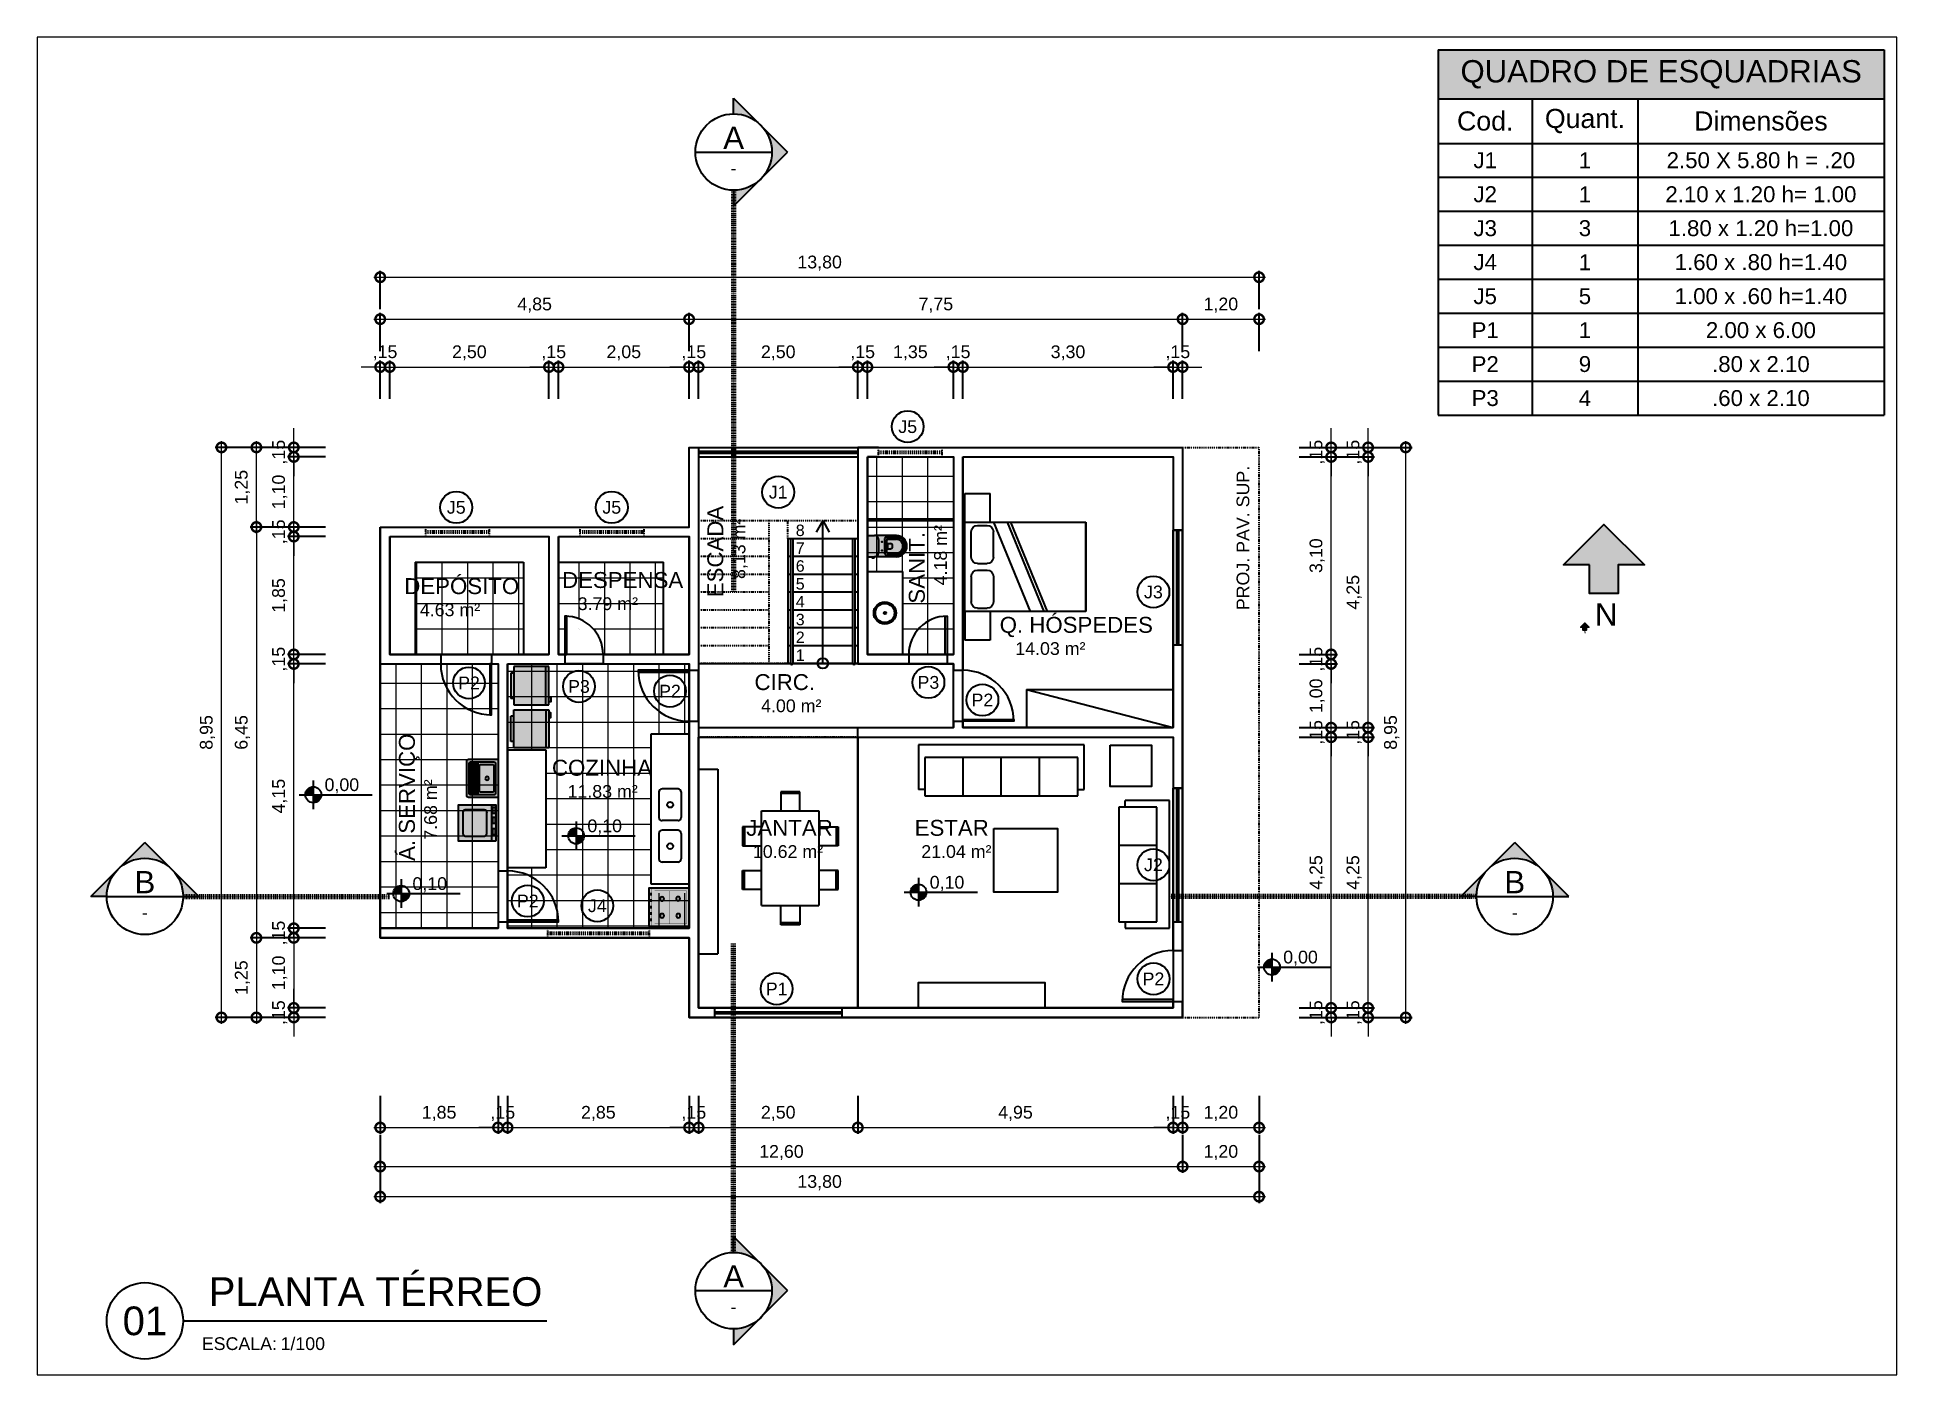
# Paper-space layout 'pav_terreo' of a CAD drawing. Header units: metres, sheet in millimetres. Extents: x -205 to 87, y 297 to 507.
# The model-space entities are those that its viewports show. They can reach past a viewport. Long polylines and large blocks are cut down to what shows.
import ezdxf
from ezdxf.enums import TextEntityAlignment as Align

# ---------------------------------------------------------------- set-up
doc = ezdxf.new("R2010")
doc.units = ezdxf.units.M
doc.header["$LTSCALE"] = 0.25
doc.header["$PDMODE"] = 96
doc.linetypes.add('DASHDOT2', pattern=[12.7, 6.35, -3.175, 0, -3.175])
doc.linetypes.add('DIVIDEX2', pattern=[63.5, 25.4, -12.7, 0, -12.7, 0, -12.7])
for name, color, linetype in [('0 @ 0.1', 7, 'Continuous'), ('0 @ 1', 7, 'Continuous'), ('ARQ_ALV CT', 4, 'Continuous'), ('ARQ_ALV VS', 2, 'Continuous'), ('ARQ_ESQ CT', 30, 'Continuous'), ('ARQ_GRADIL', 2, 'Continuous'), ('ARQ_METAL CT @ 0.1', 2, 'Continuous'), ('ARQ_METAL CT @ 1', 2, 'Continuous'), ('ARQ_MOB 01', 1, 'Continuous'), ('ARQ_MOB 02', 2, 'Continuous'), ('ARQ_PISO 01', 1, 'Continuous'), ('ARQ_PROJ SUP', 1, 'DASHDOT2'), ('ARQ_SAN 01', 1, 'Continuous'), ('ARQ_SAN 02', 2, 'Continuous'), ('ARQ_SIMB 01', 1, 'Continuous'), ('ARQ_TXT 01', 1, 'Continuous'), ('LOUÇA', 2, 'Continuous'), ('SIMB_01', 1, 'Continuous'), ('SIMB_02', 2, 'Continuous'), ('SIMB_PREENCHIMENTO', 253, 'Continuous'), ('SIMB_TXT', 1, 'Continuous')]:
    doc.layers.add(name, color=color, linetype=linetype)
for name, color, linetype, true_color, plot in [('0_MRG_AUX', 7, 'Continuous', 0xecbcd1, False), ('ARQ_0_AREAS', 7, 'Continuous', 0x5a1694, False), ('ARQ_0_AREAS @ 0.1', 7, 'Continuous', 0x5a1694, False), ('ARQ_0_AREAS @ 1', 7, 'Continuous', 0x5a1694, False)]:
    doc.layers.add(name, color=color, linetype=linetype, true_color=true_color, plot=plot)
doc.layers.add('ARQ_CINZA 03', color=252, linetype='Continuous', lineweight=9)
doc.layers.add('SIMB_LCT', color=252, linetype='DIVIDEX2', lineweight=100)
doc.layers.add('ARQ_COTA_AZUL', color=5, linetype='Continuous', lineweight=20, true_color=0x0000ff)
doc.styles.add('Annot_1.8mm', font='arial.ttf', dxfattribs={"height": 1.8})
doc.styles.add('Annot_2.0mm', font='arial.ttf', dxfattribs={"height": 2})
doc.styles.add('Annot_2.5mm', font='arial.ttf', dxfattribs={"height": 2.5})
doc.styles.add('Annot_3.0mm', font='arial.ttf', dxfattribs={"height": 3})
doc.styles.add('Annot_3.5mm', font='arial.ttf', dxfattribs={"height": 3.5})
doc.styles.add('cota', font='arial.ttf')
doc.styles.add('SIMB', font='arial.ttf')
doc.dimstyles.new('Info 01 - annot', dxfattribs={"dimtxt": 2, "dimasz": 3, "dimexe": 1, "dimexo": 1, "dimgap": 1, "dimtad": 1, "dimzin": 4, "dimtxsty": 'cota', "dimblk": 'DOTSMALL', "dimcen": 2, "dimdle": 1, "dimclrd": 256, "dimclre": 256, "dimclrt": 1, "dimazin": 2, "dimtfac": 0.09, "dimtix": 1, "dimtmove": 2, "dimatfit": 2, "dimfxl": 5, "dimfxlon": 1, "dimtolj": 1, "dimtzin": 4, "dimlwd": -1, "dimarcsym": 1})

psp = doc.layouts.new('pav_terreo')

msp = doc.modelspace()

# ---------------------------------------------------------------- texts
at = {"layer": 'ARQ_TXT 01', "attachment_point": 1, "rotation": 90}
for s, insert, char_height, width, style in [('PROJ. PAV. SUP.', (47839.066, 23427.357), 0.2, 3.02196, 'Annot_2.0mm'), ('ESCADA', (47830.756, 23427.56), 0.25, 2.41083, 'Annot_2.5mm'), ('8,13 m²', (47831.153, 23427.847), 0.2, 1.1094, 'Annot_2.0mm'), ('4.18 m²', (47834.317, 23427.747), 0.2, 1.1094, 'Annot_2.0mm'), ('SANIT.', (47833.92, 23427.46), 0.25, 2.41083, 'Annot_2.5mm'), ('\\pi-0.75,l1,t1;Á. SERVIÇO', (47825.913, 23423.171), 0.25, 2.27532, 'Annot_2.5mm'), ('7.68 m²', (47826.31, 23423.754), 0.2, 1.1094, 'Annot_2.0mm')]:
    msp.add_mtext(s, dxfattribs=dict(at, insert=insert, char_height=char_height, width=width, style=style))
at = {"layer": 'ARQ_TXT 01', "attachment_point": 1}
for s, insert, char_height, width, style in [('8', (47832.144, 23428.701), 0.18, 1.02, 'Annot_1.8mm'), ('7', (47832.144, 23428.421), 0.18, 1.02, 'Annot_1.8mm'), ('6', (47832.144, 23428.141), 0.18, 1.02, 'Annot_1.8mm'), ('DEPÓSITO', (47825.997, 23427.86), 0.25, 2.27532, 'Annot_2.5mm'), ('DESPENSA', (47828.475, 23427.956), 0.25, 2.27532, 'Annot_2.5mm'), ('5', (47832.144, 23427.861), 0.18, 1.02, 'Annot_1.8mm'), ('4.63 m²', (47826.242, 23427.463), 0.2, 1.1094, 'Annot_2.0mm'), ('3.79 m²', (47828.72, 23427.559), 0.2, 1.1094, 'Annot_2.0mm'), ('4', (47832.144, 23427.581), 0.18, 1.02, 'Annot_1.8mm'), ('3', (47832.144, 23427.301), 0.18, 1.02, 'Annot_1.8mm'), ('Q. HÓSPEDES', (47835.346, 23427.252), 0.25, 2.41083, 'Annot_2.5mm'), ('2', (47832.144, 23427.021), 0.18, 1.02, 'Annot_1.8mm'), ('1', (47832.144, 23426.741), 0.18, 1.02, 'Annot_1.8mm'), ('14.03 m²', (47835.591, 23426.855), 0.2, 1.1094, 'Annot_2.0mm'), ('CIRC.', (47831.496, 23426.353), 0.25, 2.41083, 'Annot_2.5mm'), ('4.00 m²', (47831.6, 23425.956), 0.2, 1.1094, 'Annot_2.0mm'), ('COZINHA', (47828.316, 23425.009), 0.25, 2.27532, 'Annot_2.5mm'), ('11.83 m²', (47828.561, 23424.612), 0.2, 1.1094, 'Annot_2.0mm'), ('JANTAR', (47831.367, 23424.065), 0.25, 2.41083, 'Annot_2.5mm'), ('ESTAR', (47834.011, 23424.065), 0.25, 2.41083, 'Annot_2.5mm'), ('10.62 m²', (47831.471, 23423.668), 0.2, 1.1094, 'Annot_2.0mm'), ('21.04 m²', (47834.115, 23423.668), 0.2, 1.1094, 'Annot_2.0mm')]:
    msp.add_mtext(s, dxfattribs=dict(at, insert=insert, char_height=char_height, width=width, style=style))

# ---------------------------------------------------------------- blocks, each defined once
blk = doc.blocks.new('*T26')
at = {"layer": 'SIMB_02', "color": 0, "linetype": 'ByBlock', "lineweight": -2, "transparency": 16777216}
for p, q in [((0, 0), (70, 0)), ((0, 0), (0, -57.33)), ((70, 0), (70, -57.33)), ((0, -7.67), (70, -7.67)), ((14.74, -7.67), (14.74, -57.33)), ((31.32, -7.67), (31.32, -57.33)), ((0, -14.67), (70, -14.67)), ((0, -20), (70, -20)), ((0, -25.33), (70, -25.33)), ((0, -30.67), (70, -30.67)), ((0, -36), (70, -36)), ((0, -41.33), (70, -41.33)), ((0, -46.67), (70, -46.67)), ((0, -52), (70, -52)), ((0, -57.33), (70, -57.33))]:
    blk.add_line(p, q, dxfattribs=at)
at = {"layer": 'SIMB_02', "color": 254, "transparency": 16777216}
blk.add_solid([(0, 0), (0, -7.67), (70, 0), (70, -7.67)], dxfattribs=at)
at = {"layer": 'SIMB_02', "color": 0, "transparency": 16777216, "attachment_point": 5}
for s, insert, char_height, width, style in [('QUADRO DE ESQUADRIAS', (35, -3.83), 3.5, 67, 'Annot_3.5mm'), ('Cod.', (7.37, -11.17), 3, 11.7402, 'Annot_3.0mm'), ('Quant.', (23.03, -11.17), 3, 13.5824, 'Annot_3.0mm'), ('Dimensões', (50.66, -11.17), 3, 35.6774, 'Annot_3.0mm'), ('J1', (7.37, -17.33), 2.5, 12.7402, 'Annot_2.5mm'), ('1', (23.03, -17.33), 2.5, 14.5824, 'Annot_2.5mm'), ('2.50 X 5.80 h = .20', (50.66, -17.33), 2.5, 36.6774, 'Annot_2.5mm'), ('J2', (7.37, -22.67), 2.5, 12.7402, 'Annot_2.5mm'), ('1', (23.03, -22.67), 2.5, 14.5824, 'Annot_2.5mm'), ('2.10 x 1.20 h= 1.00', (50.66, -22.67), 2.5, 36.6774, 'Annot_2.5mm'), ('J3', (7.37, -28), 2.5, 12.7402, 'Annot_2.5mm'), ('3', (23.03, -28), 2.5, 14.5824, 'Annot_2.5mm'), ('1.80 x 1.20 h=1.00', (50.66, -28), 2.5, 36.6774, 'Annot_2.5mm'), ('J4', (7.37, -33.33), 2.5, 12.7402, 'Annot_2.5mm'), ('1', (23.03, -33.33), 2.5, 14.5824, 'Annot_2.5mm'), ('1.60 x .80 h=1.40', (50.66, -33.33), 2.5, 36.6774, 'Annot_2.5mm'), ('J5', (7.37, -38.67), 2.5, 12.7402, 'Annot_2.5mm'), ('5', (23.03, -38.67), 2.5, 14.5824, 'Annot_2.5mm'), ('1.00 x .60 h=1.40', (50.66, -38.67), 2.5, 36.6774, 'Annot_2.5mm'), ('P1', (7.37, -44), 2.5, 12.7402, 'Annot_2.5mm'), ('1', (23.03, -44), 2.5, 14.5824, 'Annot_2.5mm'), ('2.00 x 6.00', (50.66, -44), 2.5, 36.6774, 'Annot_2.5mm'), ('P2', (7.37, -49.33), 2.5, 12.7402, 'Annot_2.5mm'), ('9', (23.03, -49.33), 2.5, 14.5824, 'Annot_2.5mm'), ('.80 x 2.10', (50.66, -49.33), 2.5, 36.6774, 'Annot_2.5mm'), ('P3', (7.37, -54.67), 2.5, 12.7402, 'Annot_2.5mm'), ('4', (23.03, -54.67), 2.5, 14.5824, 'Annot_2.5mm'), ('.60 x 2.10', (50.66, -54.67), 2.5, 36.6774, 'Annot_2.5mm')]:
    blk.add_mtext(s, dxfattribs=dict(at, insert=insert, char_height=char_height, width=width, style=style))
blk = doc.blocks.new('norte')
at = {"layer": 'SIMB_PREENCHIMENTO'}
blk.add_hatch(color=256, dxfattribs=at).paths.add_polyline_path([(-6.36, -6.36), (-2.25, -6.36), (-2.25, -10.86), (2.25, -10.86), (2.25, -6.36), (6.36, -6.36), (0, 0)])
at = {"layer": 'SIMB_01'}
blk.add_lwpolyline([(-2.25, -6.36), (-6.36, -6.36), (0, 0), (6.36, -6.36), (2.25, -6.36), (2.25, -10.86), (-2.25, -10.86)], close=True, dxfattribs=at)
at = {"layer": 'SIMB_01', "insert": (-1.4, -12.39), "char_height": 3.5, "width": 3.7, "attachment_point": 1, "style": 'Annot_3.5mm'}
blk.add_mtext('N', dxfattribs=at)
blk = doc.blocks.new('nivel_PB_A_D')
at = {"layer": 'SIMB_PREENCHIMENTO', "transparency": 33554587}
h = blk.add_hatch(color=256, dxfattribs=at)
h.dxf.hatch_style = 1
h.paths.add_polyline_path([(0, 1.25, 0.414214), (-1.25, 0), (0, 0)])
h.paths.add_polyline_path([(1.25, 0), (0, 0), (0, -1.25, 0.414214)])
at = {"layer": 'SIMB_01'}
for p, q in [((0, 2.25), (0, -2.25)), ((-2.25, 0), (9.25, 0))]:
    blk.add_line(p, q, dxfattribs=at)
blk.add_circle((0, 0), 1.25, dxfattribs=at)
at = {"layer": 'SIMB_TXT', "style": 'SIMB'}
blk.add_attdef('00,00', (1.763, 0.576), '', height=2, dxfattribs=at)
blk = doc.blocks.new('*U582')
at = {"layer": 'ARQ_0_AREAS @ 0.1', "xscale": 0.1, "yscale": 0.1, "zscale": 0.1}
blk.add_blockref('nivel_PB_A_D', (47834.071, 23422.928), dxfattribs=at).add_auto_attribs({'00,00': '0,10'})
at = {"layer": 'ARQ_0_AREAS @ 1'}
blk.add_blockref('nivel_PB_A_D', (47834.071, 23422.928), dxfattribs=at).add_auto_attribs({'00,00': '0,10'})
blk = doc.blocks.new('*U583')
at = {"layer": 'ARQ_0_AREAS @ 0.1', "xscale": 0.1, "yscale": 0.1, "zscale": 0.1}
blk.add_blockref('nivel_PB_A_D', (47839.622, 23421.754), dxfattribs=at).add_auto_attribs({'00,00': '0,00'})
at = {"layer": 'ARQ_0_AREAS @ 1'}
blk.add_blockref('nivel_PB_A_D', (47839.622, 23421.754), dxfattribs=at).add_auto_attribs({'00,00': '0,00'})
blk = doc.blocks.new('*U584')
at = {"layer": 'ARQ_0_AREAS @ 0.1', "xscale": 0.1, "yscale": 0.1, "zscale": 0.1}
blk.add_blockref('nivel_PB_A_D', (47828.696, 23423.814), dxfattribs=at).add_auto_attribs({'00,00': '0,10'})
at = {"layer": 'ARQ_0_AREAS @ 1'}
blk.add_blockref('nivel_PB_A_D', (47828.696, 23423.814), dxfattribs=at).add_auto_attribs({'00,00': '0,10'})
blk = doc.blocks.new('*U585')
at = {"layer": 'ARQ_0_AREAS @ 0.1', "xscale": 0.1, "yscale": 0.1, "zscale": 0.1}
blk.add_blockref('nivel_PB_A_D', (47825.949, 23422.907), dxfattribs=at).add_auto_attribs({'00,00': '0,10'})
at = {"layer": 'ARQ_0_AREAS @ 1'}
blk.add_blockref('nivel_PB_A_D', (47825.949, 23422.907), dxfattribs=at).add_auto_attribs({'00,00': '0,10'})
blk = doc.blocks.new('*U586')
at = {"layer": 'ARQ_0_AREAS @ 0.1', "xscale": 0.1, "yscale": 0.1, "zscale": 0.1}
blk.add_blockref('nivel_PB_A_D', (47824.569, 23424.46), dxfattribs=at).add_auto_attribs({'00,00': '0,00'})
at = {"layer": 'ARQ_0_AREAS @ 1'}
blk.add_blockref('nivel_PB_A_D', (47824.569, 23424.46), dxfattribs=at).add_auto_attribs({'00,00': '0,00'})
blk = doc.blocks.new('*U31')
at = {"layer": 'SIMB_PREENCHIMENTO', "transparency": 33554587}
h = blk.add_hatch(color=256, dxfattribs=at)
h.dxf.hatch_style = 1
h.paths.add_polyline_path([(0, 8.48), (-4.15, 4.33, -0.401827), (4.15, 4.33)])
h = blk.add_hatch(color=256, dxfattribs=at)
h.dxf.hatch_style = 1
h.paths.add_polyline_path([(-4.33, 4.15), (-8.48, 0), (-6, 0, -0.193399)])
h = blk.add_hatch(color=256, dxfattribs=at)
h.dxf.hatch_style = 1
h.paths.add_polyline_path([(4.33, 4.15, -0.193399), (6, 0), (8.48, 0)])
at = {"layer": 'SIMB_01'}
for p, q in [((-8.48, 0), (0, 8.48)), ((8.48, 0), (0, 8.48)), ((-6, 0), (-8.48, 0)), ((-6, 0), (6, 0)), ((6, 0), (8.48, 0))]:
    blk.add_line(p, q, dxfattribs=at)
blk.add_circle((0, 0), 6, dxfattribs=at)
at = {"layer": 'SIMB_LCT'}
blk.add_line((6, 0), (38.48, 0), dxfattribs=at)
at = {"layer": 'SIMB_TXT', "style": 'SIMB'}
for tag, height, p in [('000', 3.5, (0, 2.25)), ('999', 2, (0, -2.53))]:
    blk.add_attdef(tag, text='', height=height, dxfattribs=at).set_placement(p, align=Align.MIDDLE_CENTER)
blk = doc.blocks.new('*U587')
at = {"layer": '0 @ 0.1', "xscale": 0.1, "yscale": 0.1, "zscale": 0.1}
blk.add_blockref('*U31', (47821.924, 23422.863), dxfattribs=at).add_auto_attribs({'999': '-', '000': 'B'})
blk = doc.blocks.new('*U30')
at = {"layer": 'SIMB_PREENCHIMENTO', "transparency": 33554587}
h = blk.add_hatch(color=256, dxfattribs=at)
h.dxf.hatch_style = 1
h.paths.add_polyline_path([(0, 8.48), (-4.15, 4.33, -0.401827), (4.15, 4.33)])
h = blk.add_hatch(color=256, dxfattribs=at)
h.dxf.hatch_style = 1
h.paths.add_polyline_path([(-4.33, 4.15), (-8.48, 0), (-6, 0, -0.193399)])
h = blk.add_hatch(color=256, dxfattribs=at)
h.dxf.hatch_style = 1
h.paths.add_polyline_path([(4.33, 4.15, -0.193399), (6, 0), (8.48, 0)])
at = {"layer": 'SIMB_01'}
for p, q in [((-8.48, 0), (0, 8.48)), ((8.48, 0), (0, 8.48)), ((-6, 0), (-8.48, 0)), ((-6, 0), (6, 0)), ((6, 0), (8.48, 0))]:
    blk.add_line(p, q, dxfattribs=at)
blk.add_circle((0, 0), 6, dxfattribs=at)
at = {"layer": 'SIMB_LCT'}
blk.add_line((-6, 0), (-54.25, 0), dxfattribs=at)
at = {"layer": 'SIMB_TXT', "style": 'SIMB'}
for tag, height, p in [('000', 3.5, (0, 2.25)), ('999', 2, (0, -2.53))]:
    blk.add_attdef(tag, text='', height=height, dxfattribs=at).set_placement(p, align=Align.MIDDLE_CENTER)
blk = doc.blocks.new('*U588')
at = {"layer": '0 @ 0.1', "xscale": 0.1, "yscale": 0.1, "zscale": 0.1}
blk.add_blockref('*U30', (47843.434, 23422.863), dxfattribs=at).add_auto_attribs({'999': '-', '000': 'B'})
blk = doc.blocks.new('*U70')
at = {"layer": 'SIMB_PREENCHIMENTO', "transparency": 33554587}
h = blk.add_hatch(color=256, dxfattribs=at)
h.dxf.hatch_style = 1
h.paths.add_polyline_path([(0, 8.48), (-4.15, 4.33, -0.401827), (4.15, 4.33)])
h = blk.add_hatch(color=256, dxfattribs=at)
h.dxf.hatch_style = 1
h.paths.add_polyline_path([(-4.33, 4.15), (-8.48, 0), (-6, 0, -0.193399)])
h = blk.add_hatch(color=256, dxfattribs=at)
h.dxf.hatch_style = 1
h.paths.add_polyline_path([(4.33, 4.15, -0.193399), (6, 0), (8.48, 0)])
at = {"layer": 'SIMB_01'}
for p, q in [((-8.48, 0), (0, 8.48)), ((8.48, 0), (0, 8.48)), ((0, -6), (0, 6)), ((-6, 0), (-8.48, 0)), ((6, 0), (8.48, 0))]:
    blk.add_line(p, q, dxfattribs=at)
blk.add_circle((0, 0), 6, dxfattribs=at)
at = {"layer": 'SIMB_LCT'}
blk.add_line((6, 0), (69.06, 0), dxfattribs=at)
at = {"layer": 'SIMB_TXT', "style": 'SIMB'}
for tag, height, p in [('000', 3.5, (-2.25, 0)), ('999', 2, (2.53, 0))]:
    blk.add_attdef(tag, text='', height=height, rotation=90, dxfattribs=at).set_placement(p, align=Align.MIDDLE_CENTER)
blk = doc.blocks.new('*U589')
at = {"layer": '0 @ 0.1', "xscale": 0.1, "yscale": 0.1, "zscale": 0.1, "rotation": 270}
blk.add_blockref('*U70', (47831.169, 23434.55), dxfattribs=at).add_auto_attribs({'999': '-', '000': 'A'})
blk = doc.blocks.new('*U71')
at = {"layer": 'SIMB_PREENCHIMENTO', "transparency": 33554587}
h = blk.add_hatch(color=256, dxfattribs=at)
h.dxf.hatch_style = 1
h.paths.add_polyline_path([(0, 8.48), (-4.15, 4.33, -0.401827), (4.15, 4.33)])
h = blk.add_hatch(color=256, dxfattribs=at)
h.dxf.hatch_style = 1
h.paths.add_polyline_path([(-4.33, 4.15), (-8.48, 0), (-6, 0, -0.193399)])
h = blk.add_hatch(color=256, dxfattribs=at)
h.dxf.hatch_style = 1
h.paths.add_polyline_path([(4.33, 4.15, -0.193399), (6, 0), (8.48, 0)])
at = {"layer": 'SIMB_01'}
for p, q in [((-8.48, 0), (0, 8.48)), ((8.48, 0), (0, 8.48)), ((0, -6), (0, 6)), ((-6, 0), (-8.48, 0)), ((6, 0), (8.48, 0))]:
    blk.add_line(p, q, dxfattribs=at)
blk.add_circle((0, 0), 6, dxfattribs=at)
at = {"layer": 'SIMB_LCT'}
blk.add_line((-6, 0), (-54.48, 0), dxfattribs=at)
at = {"layer": 'SIMB_TXT', "style": 'SIMB'}
for tag, height, p in [('000', 3.5, (-2.25, 0)), ('999', 2, (2.53, 0))]:
    blk.add_attdef(tag, text='', height=height, rotation=90, dxfattribs=at).set_placement(p, align=Align.MIDDLE_CENTER)
blk = doc.blocks.new('*U590')
at = {"layer": '0 @ 0.1', "xscale": 0.1, "yscale": 0.1, "zscale": 0.1, "rotation": 270}
blk.add_blockref('*U71', (47831.169, 23416.674), dxfattribs=at).add_auto_attribs({'999': '-', '000': 'A'})
blk = doc.blocks.new('_DotSmall')
at = {"color": 0, "linetype": 'ByBlock', "const_width": 0.5}
blk.add_lwpolyline([(-0.0625, 0, 1), (0.0625, 0, 1)], format="xyb", close=True, dxfattribs=at)
blk = doc.blocks.new('*D359')
at = {"layer": 'ARQ_COTA_AZUL', "transparency": 16777216}
for p, q in [((47824.262, 23428.663), (47824.262, 23428.963)), ((47824.262, 23428.663), (47824.262, 23428.513)), ((47824.262, 23428.513), (47824.262, 23428.213))]:
    blk.add_line(p, q, dxfattribs=at)
at = {"layer": 'ARQ_COTA_AZUL', "lineweight": -2, "transparency": 16777216}
for p, q in [((47824.762, 23428.663), (47824.162, 23428.663)), ((47824.762, 23428.513), (47824.162, 23428.513))]:
    blk.add_line(p, q, dxfattribs=at)
at = {"layer": 'Defpoints', "color": 0, "transparency": 16777216}
for p in [(47825.619, 23428.663), (47824.262, 23428.513), (47825.769, 23428.513)]:
    blk.add_point(p, dxfattribs=at)
at = {"layer": 'ARQ_COTA_AZUL', "transparency": 16777216, "xscale": 0.3, "yscale": 0.3, "zscale": 0.3}
for p, rotation in [((47824.262, 23428.663), 270), ((47824.262, 23428.513), 90)]:
    blk.add_blockref('_DotSmall', p, dxfattribs=dict(at, rotation=rotation))
at = {"layer": 'ARQ_COTA_AZUL', "color": 1, "transparency": 16777216, "insert": (47824.041, 23428.588), "char_height": 0.2, "attachment_point": 5, "rotation": 90, "style": 'cota'}
blk.add_mtext('\\A1;,15', dxfattribs=at)
blk = doc.blocks.new('VASO_BELL')
at = {"true_color": 0xffffff}
h = blk.add_hatch(color=7, dxfattribs=at)
h.dxf.hatch_style = 1
edge = h.paths.add_edge_path()
edge.add_line((0, 0), (0.37, 0))
edge.add_line((0.37, 0), (0.37, -0.126))
edge.add_line((0.37, -0.126), (0.37, -0.505))
edge.add_arc((0.185, -0.505), 0.185, 180, 360, ccw=False)
edge.add_line((0, -0.505), (0, -0.126))
edge.add_line((0, -0.126), (0, 0))
h = blk.add_hatch(color=7, dxfattribs=at)
h.dxf.hatch_style = 1
h.paths.add_polyline_path([(-0.007, -0.086), (-0.022, -0.086), (-0.022, -0.121), (-0.007, -0.121)])
h = blk.add_hatch(color=7, dxfattribs=at)
h.dxf.hatch_style = 1
h.paths.add_polyline_path([(0, -0.089), (-0.007, -0.089), (-0.007, -0.117), (0, -0.117)])
at = {"layer": 'ARQ_SAN 01'}
for p, q in [((0.056, -0.361), (0.056, -0.505)), ((0.062, -0.361), (0.062, -0.505)), ((0.082, -0.336), (0.288, -0.336)), ((0.082, -0.342), (0.288, -0.342)), ((0.141, -0.353), (0.141, -0.406)), ((0.229, -0.353), (0.229, -0.406)), ((0.308, -0.361), (0.308, -0.505)), ((0.314, -0.361), (0.314, -0.505))]:
    blk.add_line(p, q, dxfattribs=at)
for centre in [(0.11, -0.255), (0.26, -0.255)]:
    blk.add_circle(centre, 0.0075, dxfattribs=at)
for centre, radius, start, end in [((0.185, -0.505), 0.129, 179.7773, 0.2227), ((0.082, -0.361), 0.025, 90, 180), ((0.082, -0.361), 0.019, 90, 180), ((0.185, -0.499), 0.123, 182.6006, 357.3994), ((0.191, -0.592), 0.244, 91.4264, 101.8331), ((0.168, -0.406), 0.027, 180, 229.1678), ((0.185, -0.386), 0.053, 229.1678, 310.8322), ((0.179, -0.592), 0.244, 78.1669, 88.5736), ((0.202, -0.406), 0.027, 310.8322, 0), ((0.288, -0.361), 0.025, 0, 90), ((0.288, -0.361), 0.019, 0, 90)]:
    blk.add_arc(centre, radius, start, end, dxfattribs=at)
at = {"layer": 'ARQ_SAN 02'}
for p, q in [((0, 0), (0, -0.126)), ((0, 0), (0.37, 0)), ((0.37, 0), (0.37, -0.126)), ((-0.022, -0.086), (-0.007, -0.086)), ((-0.022, -0.121), (-0.022, -0.086)), ((-0.022, -0.121), (-0.007, -0.121)), ((-0.007, -0.121), (-0.007, -0.086)), ((0, -0.089), (-0.007, -0.089)), ((0, -0.117), (-0.007, -0.117)), ((0, -0.505), (0, -0.126)), ((0.051, -0.306), (0.319, -0.306)), ((0.301, -0.195), (0.069, -0.195)), ((0.37, -0.505), (0.37, -0.126)), ((0.026, -0.331), (0.026, -0.505)), ((0.344, -0.331), (0.344, -0.505))]:
    blk.add_line(p, q, dxfattribs=at)
for centre, radius, start, end in [((0.069, -0.126), 0.069, 180, 270), ((0.051, -0.331), 0.025, 90, 180), ((0.301, -0.126), 0.069, 270, 0), ((0.319, -0.331), 0.025, 0, 90), ((0.185, -0.505), 0.185, 180, 0), ((0.185, -0.505), 0.159, 180, 0)]:
    blk.add_arc(centre, radius, start, end, dxfattribs=at)
blk = doc.blocks.new('*D373')
at = {"layer": 'ARQ_COTA_AZUL', "lineweight": -2, "transparency": 16777216}
for p, q in [((47824.762, 23422.213), (47824.162, 23422.213)), ((47824.762, 23421.113), (47824.162, 23421.113))]:
    blk.add_line(p, q, dxfattribs=at)
at = {"layer": 'ARQ_COTA_AZUL', "transparency": 16777216}
blk.add_line((47824.262, 23422.313), (47824.262, 23421.013), dxfattribs=at)
at = {"layer": 'Defpoints', "color": 0, "transparency": 16777216}
for p in [(47825.619, 23422.213), (47824.262, 23421.113), (47830.619, 23421.113)]:
    blk.add_point(p, dxfattribs=at)
at = {"layer": 'ARQ_COTA_AZUL', "transparency": 16777216, "xscale": 0.3, "yscale": 0.3, "zscale": 0.3}
for p, rotation in [((47824.262, 23422.213), 90), ((47824.262, 23421.113), 270)]:
    blk.add_blockref('_DotSmall', p, dxfattribs=dict(at, rotation=rotation))
at = {"layer": 'ARQ_COTA_AZUL', "color": 1, "transparency": 16777216, "insert": (47824.041, 23421.663), "char_height": 0.2, "attachment_point": 5, "rotation": 90, "style": 'cota'}
blk.add_mtext('\\A1;1,10', dxfattribs=at)
blk = doc.blocks.new('*D375')
at = {"layer": 'ARQ_COTA_AZUL', "lineweight": -2, "transparency": 16777216}
for p, q in [((47824.175, 23428.663), (47823.575, 23428.663)), ((47824.175, 23422.213), (47823.575, 23422.213))]:
    blk.add_line(p, q, dxfattribs=at)
at = {"layer": 'ARQ_COTA_AZUL', "transparency": 16777216}
blk.add_line((47823.675, 23428.763), (47823.675, 23422.113), dxfattribs=at)
at = {"layer": 'Defpoints', "color": 0, "transparency": 16777216}
for p in [(47825.619, 23428.663), (47823.675, 23422.213), (47830.469, 23422.213)]:
    blk.add_point(p, dxfattribs=at)
at = {"layer": 'ARQ_COTA_AZUL', "transparency": 16777216, "xscale": 0.3, "yscale": 0.3, "zscale": 0.3}
for p, rotation in [((47823.675, 23428.663), 90), ((47823.675, 23422.213), 270)]:
    blk.add_blockref('_DotSmall', p, dxfattribs=dict(at, rotation=rotation))
at = {"layer": 'ARQ_COTA_AZUL', "color": 1, "transparency": 16777216, "insert": (47823.455, 23425.438), "char_height": 0.2, "attachment_point": 5, "rotation": 90, "style": 'cota'}
blk.add_mtext('\\A1;6,45', dxfattribs=at)
blk = doc.blocks.new('*U19')
at = {"layer": 'SIMB_02'}
blk.add_line((6, 0), (63.13, 0), dxfattribs=at)
blk.add_circle((0, 0), 6, dxfattribs=at)
at = {"layer": 'SIMB_TXT', "style": 'SIMB'}
blk.add_text('ESCALA:', height=2, dxfattribs=at).set_placement((8.94, -4.58))
blk.add_attdef('TITULO_DO_DESENHO', text='', height=4.5, dxfattribs=at).set_placement((10.02, 1), align=Align.BOTTOM_LEFT)
blk.add_attdef('NUM', text='', height=4.5, dxfattribs=at).set_placement((0, 0), align=Align.MIDDLE_CENTER)
blk.add_attdef('ESCALA', (21.3, -4.58), '', height=2, dxfattribs=at)
blk = doc.blocks.new('*U591')
at = {"layer": '0 @ 0.1', "xscale": 0.1, "yscale": 0.1, "zscale": 0.1}
blk.add_blockref('*U19', (47821.924, 23416.2), dxfattribs=at).add_auto_attribs({'TITULO_DO_DESENHO': 'PLANTA TÉRREO', 'NUM': '01', 'ESCALA': '1/100'})
blk = doc.blocks.new('GEL60')
at = {"true_color": 0xffffff}
h = blk.add_hatch(color=7, dxfattribs=at)
h.dxf.hatch_style = 1
h.paths.add_polyline_path([(0.6, 0.55), (0.55, 0.55), (0.55, 0.58), (0.48, 0.58), (0.48, 0.55), (0, 0.55), (0, 0), (0.1, 0), (0.1, -0.05), (0.5, -0.05), (0.5, 0), (0.6, 0)])
at = {"layer": 'ARQ_MOB 02'}
for p, q in [((0, 0.55), (0, 0)), ((0.6, 0.55), (0, 0.55)), ((0.6, 0.5), (0, 0.5)), ((0.6, 0), (0.6, 0.55)), ((0, 0), (0.6, 0)), ((0.1, 0), (0.1, -0.05)), ((0.5, 0), (0.5, -0.05)), ((0.1, -0.05), (0.5, -0.05))]:
    blk.add_line(p, q, dxfattribs=at)
blk.add_lwpolyline([(0.55, 0.55), (0.48, 0.55), (0.48, 0.58), (0.55, 0.58)], close=True, dxfattribs=at)
blk = doc.blocks.new('DUASX60')
blk.add_blockref('GEL60', (0.059, 0.071))
at = {"xscale": -1}
blk.add_blockref('GEL60', (1.335, 0.071), dxfattribs=at)
blk = doc.blocks.new('M6')
for p, q in [((-1.2375, 0), (-1.2375, 0.3)), ((-1.2375, 0.3), (-0.9375, 0.3)), ((-0.9375, 0.3), (-0.9375, 0)), ((-0.55, 0.3), (-0.55, 0)), ((-0.25, 0.3), (-0.55, 0.3)), ((-0.25, 0), (-0.25, 0.3)), ((0, 0), (-1.4875, 0)), ((-1.4875, -0.9), (-1.4875, 0)), ((-1.2375, 0.27), (-0.9375, 0.27)), ((-0.25, 0.27), (-0.55, 0.27)), ((0, -0.9), (0, 0)), ((-1.4875, -0.3), (-1.7875, -0.3)), ((-1.7875, -0.3), (-1.7875, -0.6)), ((-1.7575, -0.3), (-1.7575, -0.6)), ((0, -0.3), (0.3, -0.3)), ((0.27, -0.3), (0.27, -0.6)), ((0.3, -0.3), (0.3, -0.6)), ((-1.7875, -0.6), (-1.4875, -0.6)), ((0.3, -0.6), (0, -0.6)), ((-1.4875, -0.9), (0, -0.9)), ((-1.2375, -0.9), (-1.2375, -1.2)), ((-0.9375, -1.2), (-0.9375, -0.9)), ((-0.55, -1.2), (-0.55, -0.9)), ((-0.25, -0.9), (-0.25, -1.2)), ((-1.2375, -1.17), (-0.9375, -1.17)), ((-1.2375, -1.2), (-0.9375, -1.2)), ((-0.25, -1.17), (-0.55, -1.17)), ((-0.25, -1.2), (-0.55, -1.2))]:
    blk.add_line(p, q)
blk = doc.blocks.new('PIA')
at = {"layer": 'ARQ_MOB 01'}
for p, q in [((-0.35, 0.2), (-0.35, -0.2)), ((-0.05, 0.25), (-0.3, 0.25)), ((0, 0.2), (0, -0.2)), ((-0.05, -0.25), (-0.3, -0.25))]:
    blk.add_line(p, q, dxfattribs=at)
blk.add_circle((-0.175, 0), 0.0461, dxfattribs=at)
for centre, start, end in [((-0.3, 0.2), 90, 180), ((-0.05, 0.2), 0, 90), ((-0.3, -0.2), 180, 270), ((-0.05, -0.2), 270, 0)]:
    blk.add_arc(centre, 0.05, start, end, dxfattribs=at)
blk = doc.blocks.new('fogão_01')
at = {"true_color": 0xffffff}
h = blk.add_hatch(color=7, dxfattribs=at)
h.dxf.hatch_style = 1
h.paths.add_polyline_path([(0, -0.3), (-0.632, -0.3), (-0.632, 0.3), (0, 0.3)])
blk.add_lwpolyline([(0, -0.3), (-0.632, -0.3), (-0.632, 0.3), (0, 0.3)], close=True)
for points, const_width in [([(-0.585, -0.3), (-0.585, 0.3)], 0.005), ([(-0.585, 0.218), (-0.615, 0.218), (-0.615, 0.176), (-0.585, 0.176)], 0.005), ([(-0.585, 0.118), (-0.615, 0.118), (-0.615, 0.076), (-0.585, 0.076)], 0.005), ([(-0.585, 0.018), (-0.615, 0.018), (-0.615, -0.024), (-0.585, -0.024)], 0.005), ([(-0.542, 0.261), (-0.041, 0.261), (-0.041, -0.257), (-0.54, -0.257), (-0.54, 0.261)], 0.0045), ([(-0.54, 0.002), (-0.044, 0.002)], 0.0045), ([(-0.439, 0.146), (-0.453, 0.161)], 0.0045), ([(-0.438, 0.12), (-0.453, 0.105)], 0.0045), ([(-0.412, 0.147), (-0.397, 0.161)], 0.0045), ([(-0.412, 0.12), (-0.397, 0.105)], 0.0045), ([(-0.3, 0.261), (-0.3, -0.257)], 0.0045), ([(-0.183, 0.146), (-0.197, 0.161)], 0.0045), ([(-0.182, 0.12), (-0.197, 0.105)], 0.0045), ([(-0.156, 0.147), (-0.141, 0.161)], 0.0045), ([(-0.155, 0.12), (-0.141, 0.105)], 0.0045), ([(-0.585, -0.082), (-0.615, -0.082), (-0.615, -0.124), (-0.585, -0.124)], 0.005), ([(-0.585, -0.182), (-0.615, -0.182), (-0.615, -0.224), (-0.585, -0.224)], 0.005), ([(-0.439, -0.118), (-0.453, -0.104)], 0.0045), ([(-0.438, -0.145), (-0.453, -0.16)], 0.0045), ([(-0.412, -0.118), (-0.397, -0.103)], 0.0045), ([(-0.412, -0.145), (-0.397, -0.159)], 0.0045), ([(-0.185, -0.121), (-0.2, -0.106)], 0.0045), ([(-0.185, -0.148), (-0.199, -0.162)], 0.0045), ([(-0.158, -0.121), (-0.144, -0.106)], 0.0045), ([(-0.158, -0.147), (-0.144, -0.162)], 0.0045)]:
    blk.add_lwpolyline(points, dxfattribs=dict(const_width=const_width))
for points in [[(-0.603, 0.215), (-0.603, 0.176)], [(-0.603, 0.115), (-0.603, 0.076)], [(-0.603, 0.015), (-0.603, -0.024)], [(-0.603, -0.085), (-0.603, -0.124)], [(-0.603, -0.185), (-0.603, -0.224)]]:
    blk.add_lwpolyline(points)
for centre in [(-0.425, 0.133), (-0.169, 0.133), (-0.425, -0.131), (-0.172, -0.134)]:
    blk.add_circle(centre, 0.0314)
blk = doc.blocks.new('S3')
at = {"ltscale": 0.1}
for p, q in [((0, 0), (-2, 0)), ((0, -0.7), (0, 0)), ((-2, 0), (-2, -0.7)), ((-0.1, -0.2), (-1.9, -0.2)), ((-1.9, -0.2), (-1.9, -0.8)), ((-1.3, -0.8), (-1.3, -0.2)), ((-0.7, -0.8), (-0.7, -0.2)), ((-0.1, -0.8), (-0.1, -0.2)), ((-1.9, -0.7), (-2, -0.7)), ((-1.9, -0.8), (-0.1, -0.8)), ((-0.1, -0.7), (0, -0.7))]:
    blk.add_line(p, q, dxfattribs=at)
blk = doc.blocks.new('S4')
at = {"ltscale": 0.1}
for p, q in [((0, 0), (-2.6, 0)), ((0, -0.7), (0, 0)), ((-2.6, 0), (-2.6, -0.7)), ((-0.1, -0.2), (-2.5, -0.2)), ((-2.5, -0.2), (-2.5, -0.8)), ((-1.9, -0.8), (-1.9, -0.2)), ((-1.3, -0.8), (-1.3, -0.2)), ((-0.7, -0.8), (-0.7, -0.2)), ((-0.1, -0.8), (-0.1, -0.2)), ((-2.5, -0.7), (-2.6, -0.7)), ((-2.5, -0.8), (-0.1, -0.8)), ((-0.1, -0.7), (0, -0.7))]:
    blk.add_line(p, q, dxfattribs=at)
blk = doc.blocks.new('maq. lavar_02')
at = {"true_color": 0xffffff}
h = blk.add_hatch(color=7, dxfattribs=at)
h.dxf.hatch_style = 1
h.paths.add_polyline_path([(0.75, 0), (0, 0), (0, 0.8), (0.75, 0.8)])
for points in [[(0.75, 0), (0, 0), (0, 0.8), (0.75, 0.8), (0.75, 0)], [(0, 0.1), (0.75, 0.1)]]:
    blk.add_lwpolyline(points)
blk.add_lwpolyline([(0.1, 0.245), (0.1, 0.65, -0.414214), (0.15, 0.7), (0.6, 0.7, -0.414214), (0.65, 0.65), (0.65, 0.25, -0.414214), (0.6, 0.2), (0.147, 0.2)], format="xyb")
for points in [[(0.052, 0.02), (0.052, 0.078), (0.167, 0.078), (0.167, 0.02)], [(0.26, 0.02), (0.26, 0.078), (0.376, 0.078), (0.376, 0.02)], [(0.5, 0.02), (0.5, 0.078), (0.615, 0.078), (0.615, 0.02)]]:
    blk.add_lwpolyline(points, close=True)
blk.add_arc((0.15, 0.25), 0.05, 173.8325, 273.1265)
blk = doc.blocks.new('tanque_05')
at = {"true_color": 0xffffff}
h = blk.add_hatch(color=7, dxfattribs=at)
h.dxf.hatch_style = 1
edge = h.paths.add_edge_path()
edge.add_line((-0.269, -0.492), (0.269, -0.492))
edge.add_arc((0.269, -0.461), 0.0304, 270, 360)
edge.add_line((0.299, -0.461), (0.299, -0.01))
edge.add_arc((0.289, -0.01), 0.0101, 0, 90)
edge.add_line((0.289, 0), (-0.289, 0))
edge.add_arc((-0.289, -0.01), 0.0101, 90, 180)
edge.add_line((-0.299, -0.01), (-0.299, -0.461))
edge.add_arc((-0.269, -0.461), 0.0304, 180, 270)
for p, q in [((-0.258, -0.325), (0.258, -0.325)), ((0.258, -0.331), (-0.258, -0.331)), ((-0.258, -0.345), (0.258, -0.345)), ((0.258, -0.351), (-0.258, -0.351)), ((-0.258, -0.365), (0.258, -0.365)), ((0.258, -0.372), (-0.258, -0.372)), ((-0.258, -0.386), (0.258, -0.386)), ((0.258, -0.392), (-0.258, -0.392)), ((-0.258, -0.406), (0.258, -0.406)), ((0.258, -0.412), (-0.258, -0.412)), ((-0.258, -0.426), (0.258, -0.426)), ((-0.251, -0.447), (0.251, -0.447))]:
    blk.add_line(p, q)
for points in [[(-0.269, -0.492), (0.269, -0.492, 0.414214), (0.299, -0.461), (0.299, -0.01, 0.414214), (0.289, 0), (-0.289, 0, 0.414214), (-0.299, -0.01), (-0.299, -0.461, 0.414214)], [(-0.198, -0.289), (0.198, -0.289, 0.414214), (0.218, -0.269), (0.218, -0.086, 0.414214), (0.198, -0.066), (-0.198, -0.066, 0.414214), (-0.218, -0.086), (-0.218, -0.269, 0.414214)]]:
    blk.add_lwpolyline(points, format="xyb", close=True)
for points in [[(0.258, -0.281), (0.258, -0.061, 0.414214), (0.238, -0.041), (-0.238, -0.041, 0.414214), (-0.258, -0.061), (-0.258, -0.281)], [(-0.258, -0.282), (-0.258, -0.301, 0.414214), (-0.248, -0.311), (-0.236, -0.311), (0.234, -0.311), (0.248, -0.311, 0.414214), (0.258, -0.301), (0.258, -0.282)], [(-0.258, -0.309), (-0.258, -0.431, 0.414214), (-0.238, -0.451), (0.238, -0.451, 0.414214), (0.258, -0.431), (0.258, -0.309, 0.414214)]]:
    blk.add_lwpolyline(points, format="xyb")
blk.add_lwpolyline([(0.258, -0.432), (-0.258, -0.432)])
blk.add_circle((0, -0.172), 0.0284)
blk = doc.blocks.new('*D361')
at = {"layer": 'ARQ_COTA_AZUL', "transparency": 16777216}
blk.add_line((47824.262, 23422.263), (47824.262, 23426.613), dxfattribs=at)
at = {"layer": 'ARQ_COTA_AZUL', "lineweight": -2, "transparency": 16777216}
for p, q in [((47824.762, 23426.513), (47824.162, 23426.513)), ((47824.762, 23422.363), (47824.162, 23422.363))]:
    blk.add_line(p, q, dxfattribs=at)
at = {"layer": 'Defpoints', "color": 0, "transparency": 16777216}
for p in [(47824.262, 23426.513), (47825.619, 23426.513), (47825.619, 23422.363)]:
    blk.add_point(p, dxfattribs=at)
at = {"layer": 'ARQ_COTA_AZUL', "transparency": 16777216, "xscale": 0.3, "yscale": 0.3, "zscale": 0.3}
for p, rotation in [((47824.262, 23426.513), 90), ((47824.262, 23422.363), 270)]:
    blk.add_blockref('_DotSmall', p, dxfattribs=dict(at, rotation=rotation))
at = {"layer": 'ARQ_COTA_AZUL', "color": 1, "transparency": 16777216, "insert": (47824.041, 23424.438), "char_height": 0.2, "attachment_point": 5, "rotation": 90, "style": 'cota'}
blk.add_mtext('\\A1;4,15', dxfattribs=at)
blk = doc.blocks.new('*D363')
at = {"layer": 'ARQ_COTA_AZUL', "transparency": 16777216}
for p, q in [((47824.262, 23426.663), (47824.262, 23426.963)), ((47824.262, 23426.513), (47824.262, 23426.663)), ((47824.262, 23426.513), (47824.262, 23426.213))]:
    blk.add_line(p, q, dxfattribs=at)
at = {"layer": 'ARQ_COTA_AZUL', "lineweight": -2, "transparency": 16777216}
for p, q in [((47824.762, 23426.663), (47824.162, 23426.663)), ((47824.762, 23426.513), (47824.162, 23426.513))]:
    blk.add_line(p, q, dxfattribs=at)
at = {"layer": 'Defpoints', "color": 0, "transparency": 16777216}
for p in [(47824.262, 23426.663), (47825.769, 23426.663), (47825.619, 23426.513)]:
    blk.add_point(p, dxfattribs=at)
at = {"layer": 'ARQ_COTA_AZUL', "transparency": 16777216, "xscale": 0.3, "yscale": 0.3, "zscale": 0.3}
for p, rotation in [((47824.262, 23426.663), 270), ((47824.262, 23426.513), 90)]:
    blk.add_blockref('_DotSmall', p, dxfattribs=dict(at, rotation=rotation))
at = {"layer": 'ARQ_COTA_AZUL', "color": 1, "transparency": 16777216, "insert": (47824.041, 23426.588), "char_height": 0.2, "attachment_point": 5, "rotation": 90, "style": 'cota'}
blk.add_mtext('\\A1;,15', dxfattribs=at)
blk = doc.blocks.new('*D365')
at = {"layer": 'ARQ_COTA_AZUL', "lineweight": -2, "transparency": 16777216}
for p, q in [((47825.619, 23419.735), (47825.619, 23419.135)), ((47827.469, 23419.735), (47827.469, 23419.135))]:
    blk.add_line(p, q, dxfattribs=at)
at = {"layer": 'ARQ_COTA_AZUL', "transparency": 16777216}
blk.add_line((47825.519, 23419.235), (47827.569, 23419.235), dxfattribs=at)
at = {"layer": 'Defpoints', "color": 0, "transparency": 16777216}
for p in [(47825.619, 23422.213), (47827.469, 23422.363), (47827.469, 23419.235)]:
    blk.add_point(p, dxfattribs=at)
at = {"layer": 'ARQ_COTA_AZUL', "transparency": 16777216, "xscale": 0.3, "yscale": 0.3, "zscale": 0.3, "rotation": 180}
blk.add_blockref('_DotSmall', (47825.619, 23419.235), dxfattribs=at)
at = {"layer": 'ARQ_COTA_AZUL', "transparency": 16777216, "xscale": 0.3, "yscale": 0.3, "zscale": 0.3}
blk.add_blockref('_DotSmall', (47827.469, 23419.235), dxfattribs=at)
at = {"layer": 'ARQ_COTA_AZUL', "color": 1, "transparency": 16777216, "insert": (47826.544, 23419.456), "char_height": 0.2, "attachment_point": 5, "style": 'cota'}
blk.add_mtext('\\A1;1,85', dxfattribs=at)
blk = doc.blocks.new('*D367')
at = {"layer": 'ARQ_COTA_AZUL', "lineweight": -2, "transparency": 16777216}
for p, q in [((47827.469, 23419.735), (47827.469, 23419.135)), ((47827.619, 23419.735), (47827.619, 23419.135))]:
    blk.add_line(p, q, dxfattribs=at)
at = {"layer": 'ARQ_COTA_AZUL', "transparency": 16777216}
for p, q in [((47827.469, 23419.235), (47827.169, 23419.235)), ((47827.469, 23419.235), (47827.619, 23419.235)), ((47827.619, 23419.235), (47827.919, 23419.235))]:
    blk.add_line(p, q, dxfattribs=at)
at = {"layer": 'Defpoints', "color": 0, "transparency": 16777216}
for p in [(47827.469, 23422.363), (47827.619, 23422.363), (47827.619, 23419.235)]:
    blk.add_point(p, dxfattribs=at)
at = {"layer": 'ARQ_COTA_AZUL', "transparency": 16777216, "xscale": 0.3, "yscale": 0.3, "zscale": 0.3}
blk.add_blockref('_DotSmall', (47827.469, 23419.235), dxfattribs=at)
at = {"layer": 'ARQ_COTA_AZUL', "transparency": 16777216, "xscale": 0.3, "yscale": 0.3, "zscale": 0.3, "rotation": 180}
blk.add_blockref('_DotSmall', (47827.619, 23419.235), dxfattribs=at)
at = {"layer": 'ARQ_COTA_AZUL', "color": 1, "transparency": 16777216, "insert": (47827.544, 23419.456), "char_height": 0.2, "attachment_point": 5, "style": 'cota'}
blk.add_mtext('\\A1;,15', dxfattribs=at)
blk = doc.blocks.new('*D369')
at = {"layer": 'ARQ_COTA_AZUL', "lineweight": -2, "transparency": 16777216}
for p, q in [((47827.619, 23419.735), (47827.619, 23419.135)), ((47830.469, 23419.735), (47830.469, 23419.135))]:
    blk.add_line(p, q, dxfattribs=at)
at = {"layer": 'ARQ_COTA_AZUL', "transparency": 16777216}
blk.add_line((47827.519, 23419.235), (47830.569, 23419.235), dxfattribs=at)
at = {"layer": 'Defpoints', "color": 0, "transparency": 16777216}
for p in [(47827.619, 23422.363), (47830.469, 23422.363), (47830.469, 23419.235)]:
    blk.add_point(p, dxfattribs=at)
at = {"layer": 'ARQ_COTA_AZUL', "transparency": 16777216, "xscale": 0.3, "yscale": 0.3, "zscale": 0.3, "rotation": 180}
blk.add_blockref('_DotSmall', (47827.619, 23419.235), dxfattribs=at)
at = {"layer": 'ARQ_COTA_AZUL', "transparency": 16777216, "xscale": 0.3, "yscale": 0.3, "zscale": 0.3}
blk.add_blockref('_DotSmall', (47830.469, 23419.235), dxfattribs=at)
at = {"layer": 'ARQ_COTA_AZUL', "color": 1, "transparency": 16777216, "insert": (47829.044, 23419.456), "char_height": 0.2, "attachment_point": 5, "style": 'cota'}
blk.add_mtext('\\A1;2,85', dxfattribs=at)
blk = doc.blocks.new('*D371')
at = {"layer": 'ARQ_COTA_AZUL', "lineweight": -2, "transparency": 16777216}
for p, q in [((47830.469, 23419.735), (47830.469, 23419.135)), ((47830.619, 23419.735), (47830.619, 23419.135))]:
    blk.add_line(p, q, dxfattribs=at)
at = {"layer": 'ARQ_COTA_AZUL', "transparency": 16777216}
for p, q in [((47830.469, 23419.235), (47830.169, 23419.235)), ((47830.469, 23419.235), (47830.619, 23419.235)), ((47830.619, 23419.235), (47830.919, 23419.235))]:
    blk.add_line(p, q, dxfattribs=at)
at = {"layer": 'Defpoints', "color": 0, "transparency": 16777216}
for p in [(47830.469, 23422.363), (47830.619, 23421.113), (47830.619, 23419.235)]:
    blk.add_point(p, dxfattribs=at)
at = {"layer": 'ARQ_COTA_AZUL', "transparency": 16777216, "xscale": 0.3, "yscale": 0.3, "zscale": 0.3}
blk.add_blockref('_DotSmall', (47830.469, 23419.235), dxfattribs=at)
at = {"layer": 'ARQ_COTA_AZUL', "transparency": 16777216, "xscale": 0.3, "yscale": 0.3, "zscale": 0.3, "rotation": 180}
blk.add_blockref('_DotSmall', (47830.619, 23419.235), dxfattribs=at)
at = {"layer": 'ARQ_COTA_AZUL', "color": 1, "transparency": 16777216, "insert": (47830.544, 23419.456), "char_height": 0.2, "attachment_point": 5, "style": 'cota'}
blk.add_mtext('\\A1;,15', dxfattribs=at)
blk = doc.blocks.new('*D319')
at = {"layer": 'ARQ_COTA_AZUL', "lineweight": -2, "transparency": 16777216}
for p, q in [((47830.619, 23419.735), (47830.619, 23419.135)), ((47833.119, 23419.735), (47833.119, 23419.135))]:
    blk.add_line(p, q, dxfattribs=at)
at = {"layer": 'ARQ_COTA_AZUL', "transparency": 16777216}
blk.add_line((47830.519, 23419.235), (47833.219, 23419.235), dxfattribs=at)
at = {"layer": 'Defpoints', "color": 0, "transparency": 16777216}
for p in [(47830.619, 23421.113), (47833.119, 23421.113), (47833.119, 23419.235)]:
    blk.add_point(p, dxfattribs=at)
at = {"layer": 'ARQ_COTA_AZUL', "transparency": 16777216, "xscale": 0.3, "yscale": 0.3, "zscale": 0.3, "rotation": 180}
blk.add_blockref('_DotSmall', (47830.619, 23419.235), dxfattribs=at)
at = {"layer": 'ARQ_COTA_AZUL', "transparency": 16777216, "xscale": 0.3, "yscale": 0.3, "zscale": 0.3}
blk.add_blockref('_DotSmall', (47833.119, 23419.235), dxfattribs=at)
at = {"layer": 'ARQ_COTA_AZUL', "color": 1, "transparency": 16777216, "insert": (47831.869, 23419.456), "char_height": 0.2, "attachment_point": 5, "style": 'cota'}
blk.add_mtext('\\A1;2,50', dxfattribs=at)
blk = doc.blocks.new('*D321')
at = {"layer": 'ARQ_COTA_AZUL', "lineweight": -2, "transparency": 16777216}
for p, q in [((47833.119, 23419.735), (47833.119, 23419.135)), ((47838.069, 23419.735), (47838.069, 23419.135))]:
    blk.add_line(p, q, dxfattribs=at)
at = {"layer": 'ARQ_COTA_AZUL', "transparency": 16777216}
blk.add_line((47833.019, 23419.235), (47838.169, 23419.235), dxfattribs=at)
at = {"layer": 'Defpoints', "color": 0, "transparency": 16777216}
for p in [(47833.119, 23421.113), (47838.069, 23421.113), (47838.069, 23419.235)]:
    blk.add_point(p, dxfattribs=at)
at = {"layer": 'ARQ_COTA_AZUL', "transparency": 16777216, "xscale": 0.3, "yscale": 0.3, "zscale": 0.3, "rotation": 180}
blk.add_blockref('_DotSmall', (47833.119, 23419.235), dxfattribs=at)
at = {"layer": 'ARQ_COTA_AZUL', "transparency": 16777216, "xscale": 0.3, "yscale": 0.3, "zscale": 0.3}
blk.add_blockref('_DotSmall', (47838.069, 23419.235), dxfattribs=at)
at = {"layer": 'ARQ_COTA_AZUL', "color": 1, "transparency": 16777216, "insert": (47835.594, 23419.456), "char_height": 0.2, "attachment_point": 5, "style": 'cota'}
blk.add_mtext('\\A1;4,95', dxfattribs=at)
blk = doc.blocks.new('*D323')
at = {"layer": 'ARQ_COTA_AZUL', "lineweight": -2, "transparency": 16777216}
for p, q in [((47838.069, 23419.735), (47838.069, 23419.135)), ((47838.219, 23419.735), (47838.219, 23419.135))]:
    blk.add_line(p, q, dxfattribs=at)
at = {"layer": 'ARQ_COTA_AZUL', "transparency": 16777216}
for p, q in [((47838.069, 23419.235), (47837.769, 23419.235)), ((47838.069, 23419.235), (47838.219, 23419.235)), ((47838.219, 23419.235), (47838.519, 23419.235))]:
    blk.add_line(p, q, dxfattribs=at)
at = {"layer": 'Defpoints', "color": 0, "transparency": 16777216}
for p in [(47838.069, 23421.113), (47838.219, 23420.963), (47838.219, 23419.235)]:
    blk.add_point(p, dxfattribs=at)
at = {"layer": 'ARQ_COTA_AZUL', "transparency": 16777216, "xscale": 0.3, "yscale": 0.3, "zscale": 0.3}
blk.add_blockref('_DotSmall', (47838.069, 23419.235), dxfattribs=at)
at = {"layer": 'ARQ_COTA_AZUL', "transparency": 16777216, "xscale": 0.3, "yscale": 0.3, "zscale": 0.3, "rotation": 180}
blk.add_blockref('_DotSmall', (47838.219, 23419.235), dxfattribs=at)
at = {"layer": 'ARQ_COTA_AZUL', "color": 1, "transparency": 16777216, "insert": (47838.144, 23419.456), "char_height": 0.2, "attachment_point": 5, "style": 'cota'}
blk.add_mtext('\\A1;,15', dxfattribs=at)
blk = doc.blocks.new('*D325')
at = {"layer": 'ARQ_COTA_AZUL', "transparency": 16777216}
for p, q in [((47840.551, 23421.113), (47840.551, 23421.413)), ((47840.551, 23420.963), (47840.551, 23421.113)), ((47840.551, 23420.963), (47840.551, 23420.663))]:
    blk.add_line(p, q, dxfattribs=at)
at = {"layer": 'ARQ_COTA_AZUL', "lineweight": -2, "transparency": 16777216}
for p, q in [((47840.051, 23421.113), (47840.651, 23421.113)), ((47840.051, 23420.963), (47840.651, 23420.963))]:
    blk.add_line(p, q, dxfattribs=at)
at = {"layer": 'Defpoints', "color": 0, "transparency": 16777216}
for p in [(47838.069, 23421.113), (47840.551, 23421.113), (47838.219, 23420.963)]:
    blk.add_point(p, dxfattribs=at)
at = {"layer": 'ARQ_COTA_AZUL', "transparency": 16777216, "xscale": 0.3, "yscale": 0.3, "zscale": 0.3}
for p, rotation in [((47840.551, 23421.113), 270), ((47840.551, 23420.963), 90)]:
    blk.add_blockref('_DotSmall', p, dxfattribs=dict(at, rotation=rotation))
at = {"layer": 'ARQ_COTA_AZUL', "color": 1, "transparency": 16777216, "insert": (47840.331, 23421.038), "char_height": 0.2, "attachment_point": 5, "rotation": 90, "style": 'cota'}
blk.add_mtext('\\A1;,15', dxfattribs=at)
blk = doc.blocks.new('*D327')
at = {"layer": 'ARQ_COTA_AZUL', "lineweight": -2, "transparency": 16777216}
for p, q in [((47838.219, 23419.735), (47838.219, 23419.135)), ((47839.419, 23419.735), (47839.419, 23419.135))]:
    blk.add_line(p, q, dxfattribs=at)
at = {"layer": 'ARQ_COTA_AZUL', "transparency": 16777216}
blk.add_line((47838.119, 23419.235), (47839.519, 23419.235), dxfattribs=at)
at = {"layer": 'Defpoints', "color": 0, "transparency": 16777216}
for p in [(47838.219, 23420.963), (47839.419, 23420.963), (47839.419, 23419.235)]:
    blk.add_point(p, dxfattribs=at)
at = {"layer": 'ARQ_COTA_AZUL', "transparency": 16777216, "xscale": 0.3, "yscale": 0.3, "zscale": 0.3, "rotation": 180}
blk.add_blockref('_DotSmall', (47838.219, 23419.235), dxfattribs=at)
at = {"layer": 'ARQ_COTA_AZUL', "transparency": 16777216, "xscale": 0.3, "yscale": 0.3, "zscale": 0.3}
blk.add_blockref('_DotSmall', (47839.419, 23419.235), dxfattribs=at)
at = {"layer": 'ARQ_COTA_AZUL', "color": 1, "transparency": 16777216, "insert": (47838.819, 23419.456), "char_height": 0.2, "attachment_point": 5, "style": 'cota'}
blk.add_mtext('\\A1;1,20', dxfattribs=at)
blk = doc.blocks.new('*D329')
at = {"layer": 'ARQ_COTA_AZUL', "transparency": 16777216}
blk.add_line((47840.551, 23421.013), (47840.551, 23425.463), dxfattribs=at)
at = {"layer": 'ARQ_COTA_AZUL', "lineweight": -2, "transparency": 16777216}
for p, q in [((47840.051, 23425.363), (47840.651, 23425.363)), ((47840.051, 23421.113), (47840.651, 23421.113))]:
    blk.add_line(p, q, dxfattribs=at)
at = {"layer": 'Defpoints', "color": 0, "transparency": 16777216}
for p in [(47838.069, 23425.363), (47840.551, 23425.363), (47838.069, 23421.113)]:
    blk.add_point(p, dxfattribs=at)
at = {"layer": 'ARQ_COTA_AZUL', "transparency": 16777216, "xscale": 0.3, "yscale": 0.3, "zscale": 0.3}
for p, rotation in [((47840.551, 23425.363), 90), ((47840.551, 23421.113), 270)]:
    blk.add_blockref('_DotSmall', p, dxfattribs=dict(at, rotation=rotation))
at = {"layer": 'ARQ_COTA_AZUL', "color": 1, "transparency": 16777216, "insert": (47840.331, 23423.238), "char_height": 0.2, "attachment_point": 5, "rotation": 90, "style": 'cota'}
blk.add_mtext('\\A1;4,25', dxfattribs=at)
blk = doc.blocks.new('*D331')
at = {"layer": 'ARQ_COTA_AZUL', "transparency": 16777216}
for p, q in [((47840.551, 23425.513), (47840.551, 23425.813)), ((47840.551, 23425.363), (47840.551, 23425.513)), ((47840.551, 23425.363), (47840.551, 23425.063))]:
    blk.add_line(p, q, dxfattribs=at)
at = {"layer": 'ARQ_COTA_AZUL', "lineweight": -2, "transparency": 16777216}
for p, q in [((47840.051, 23425.513), (47840.651, 23425.513)), ((47840.051, 23425.363), (47840.651, 23425.363))]:
    blk.add_line(p, q, dxfattribs=at)
at = {"layer": 'Defpoints', "color": 0, "transparency": 16777216}
for p in [(47838.069, 23425.513), (47840.551, 23425.513), (47838.069, 23425.363)]:
    blk.add_point(p, dxfattribs=at)
at = {"layer": 'ARQ_COTA_AZUL', "transparency": 16777216, "xscale": 0.3, "yscale": 0.3, "zscale": 0.3}
for p, rotation in [((47840.551, 23425.513), 270), ((47840.551, 23425.363), 90)]:
    blk.add_blockref('_DotSmall', p, dxfattribs=dict(at, rotation=rotation))
at = {"layer": 'ARQ_COTA_AZUL', "color": 1, "transparency": 16777216, "insert": (47840.331, 23425.438), "char_height": 0.2, "attachment_point": 5, "rotation": 90, "style": 'cota'}
blk.add_mtext('\\A1;,15', dxfattribs=at)
blk = doc.blocks.new('*D333')
at = {"layer": 'ARQ_COTA_AZUL', "transparency": 16777216}
blk.add_line((47840.551, 23425.413), (47840.551, 23426.613), dxfattribs=at)
at = {"layer": 'ARQ_COTA_AZUL', "lineweight": -2, "transparency": 16777216}
for p, q in [((47840.051, 23426.513), (47840.651, 23426.513)), ((47840.051, 23425.513), (47840.651, 23425.513))]:
    blk.add_line(p, q, dxfattribs=at)
at = {"layer": 'Defpoints', "color": 0, "transparency": 16777216}
for p in [(47833.919, 23426.513), (47840.551, 23426.513), (47838.069, 23425.513)]:
    blk.add_point(p, dxfattribs=at)
at = {"layer": 'ARQ_COTA_AZUL', "transparency": 16777216, "xscale": 0.3, "yscale": 0.3, "zscale": 0.3}
for p, rotation in [((47840.551, 23426.513), 90), ((47840.551, 23425.513), 270)]:
    blk.add_blockref('_DotSmall', p, dxfattribs=dict(at, rotation=rotation))
at = {"layer": 'ARQ_COTA_AZUL', "color": 1, "transparency": 16777216, "insert": (47840.331, 23426.013), "char_height": 0.2, "attachment_point": 5, "rotation": 90, "style": 'cota'}
blk.add_mtext('\\A1;1,00', dxfattribs=at)
blk = doc.blocks.new('*D335')
at = {"layer": 'ARQ_COTA_AZUL', "transparency": 16777216}
for p, q in [((47840.551, 23426.663), (47840.551, 23426.963)), ((47840.551, 23426.513), (47840.551, 23426.663)), ((47840.551, 23426.513), (47840.551, 23426.213))]:
    blk.add_line(p, q, dxfattribs=at)
at = {"layer": 'ARQ_COTA_AZUL', "lineweight": -2, "transparency": 16777216}
for p, q in [((47840.051, 23426.663), (47840.651, 23426.663)), ((47840.051, 23426.513), (47840.651, 23426.513))]:
    blk.add_line(p, q, dxfattribs=at)
at = {"layer": 'Defpoints', "color": 0, "transparency": 16777216}
for p in [(47833.919, 23426.663), (47840.551, 23426.663), (47833.919, 23426.513)]:
    blk.add_point(p, dxfattribs=at)
at = {"layer": 'ARQ_COTA_AZUL', "transparency": 16777216, "xscale": 0.3, "yscale": 0.3, "zscale": 0.3}
for p, rotation in [((47840.551, 23426.663), 270), ((47840.551, 23426.513), 90)]:
    blk.add_blockref('_DotSmall', p, dxfattribs=dict(at, rotation=rotation))
at = {"layer": 'ARQ_COTA_AZUL', "color": 1, "transparency": 16777216, "insert": (47840.331, 23426.588), "char_height": 0.2, "attachment_point": 5, "rotation": 90, "style": 'cota'}
blk.add_mtext('\\A1;,15', dxfattribs=at)
blk = doc.blocks.new('*D337')
at = {"layer": 'ARQ_COTA_AZUL', "transparency": 16777216}
blk.add_line((47840.551, 23426.563), (47840.551, 23429.863), dxfattribs=at)
at = {"layer": 'ARQ_COTA_AZUL', "lineweight": -2, "transparency": 16777216}
for p, q in [((47840.051, 23429.763), (47840.651, 23429.763)), ((47840.051, 23426.663), (47840.651, 23426.663))]:
    blk.add_line(p, q, dxfattribs=at)
at = {"layer": 'Defpoints', "color": 0, "transparency": 16777216}
for p in [(47838.069, 23429.763), (47840.551, 23429.763), (47833.919, 23426.663)]:
    blk.add_point(p, dxfattribs=at)
at = {"layer": 'ARQ_COTA_AZUL', "transparency": 16777216, "xscale": 0.3, "yscale": 0.3, "zscale": 0.3}
for p, rotation in [((47840.551, 23429.763), 90), ((47840.551, 23426.663), 270)]:
    blk.add_blockref('_DotSmall', p, dxfattribs=dict(at, rotation=rotation))
at = {"layer": 'ARQ_COTA_AZUL', "color": 1, "transparency": 16777216, "insert": (47840.331, 23428.213), "char_height": 0.2, "attachment_point": 5, "rotation": 90, "style": 'cota'}
blk.add_mtext('\\A1;3,10', dxfattribs=at)
blk = doc.blocks.new('*D339')
at = {"layer": 'ARQ_COTA_AZUL', "transparency": 16777216}
for p, q in [((47840.551, 23429.913), (47840.551, 23430.213)), ((47840.551, 23429.763), (47840.551, 23429.913)), ((47840.551, 23429.763), (47840.551, 23429.463))]:
    blk.add_line(p, q, dxfattribs=at)
at = {"layer": 'ARQ_COTA_AZUL', "lineweight": -2, "transparency": 16777216}
for p, q in [((47840.051, 23429.913), (47840.651, 23429.913)), ((47840.051, 23429.763), (47840.651, 23429.763))]:
    blk.add_line(p, q, dxfattribs=at)
at = {"layer": 'Defpoints', "color": 0, "transparency": 16777216}
for p in [(47838.219, 23429.913), (47840.551, 23429.913), (47838.069, 23429.763)]:
    blk.add_point(p, dxfattribs=at)
at = {"layer": 'ARQ_COTA_AZUL', "transparency": 16777216, "xscale": 0.3, "yscale": 0.3, "zscale": 0.3}
for p, rotation in [((47840.551, 23429.913), 270), ((47840.551, 23429.763), 90)]:
    blk.add_blockref('_DotSmall', p, dxfattribs=dict(at, rotation=rotation))
at = {"layer": 'ARQ_COTA_AZUL', "color": 1, "transparency": 16777216, "insert": (47840.331, 23429.838), "char_height": 0.2, "attachment_point": 5, "rotation": 90, "style": 'cota'}
blk.add_mtext('\\A1;,15', dxfattribs=at)
blk = doc.blocks.new('*D341')
at = {"layer": 'ARQ_COTA_AZUL', "lineweight": -2, "transparency": 16777216}
for p, q in [((47825.619, 23430.675), (47825.619, 23431.275)), ((47825.769, 23430.675), (47825.769, 23431.275))]:
    blk.add_line(p, q, dxfattribs=at)
at = {"layer": 'ARQ_COTA_AZUL', "transparency": 16777216}
for p, q in [((47825.619, 23431.175), (47825.319, 23431.175)), ((47825.619, 23431.175), (47825.769, 23431.175)), ((47825.769, 23431.175), (47826.069, 23431.175))]:
    blk.add_line(p, q, dxfattribs=at)
at = {"layer": 'Defpoints', "color": 0, "transparency": 16777216}
for p in [(47825.769, 23431.175), (47825.619, 23428.663), (47825.769, 23428.513)]:
    blk.add_point(p, dxfattribs=at)
at = {"layer": 'ARQ_COTA_AZUL', "transparency": 16777216, "xscale": 0.3, "yscale": 0.3, "zscale": 0.3}
blk.add_blockref('_DotSmall', (47825.619, 23431.175), dxfattribs=at)
at = {"layer": 'ARQ_COTA_AZUL', "transparency": 16777216, "xscale": 0.3, "yscale": 0.3, "zscale": 0.3, "rotation": 180}
blk.add_blockref('_DotSmall', (47825.769, 23431.175), dxfattribs=at)
at = {"layer": 'ARQ_COTA_AZUL', "color": 1, "transparency": 16777216, "insert": (47825.694, 23431.396), "char_height": 0.2, "attachment_point": 5, "style": 'cota'}
blk.add_mtext('\\A1;,15', dxfattribs=at)
blk = doc.blocks.new('*D343')
at = {"layer": 'ARQ_COTA_AZUL', "lineweight": -2, "transparency": 16777216}
for p, q in [((47825.769, 23430.675), (47825.769, 23431.275)), ((47828.269, 23430.675), (47828.269, 23431.275))]:
    blk.add_line(p, q, dxfattribs=at)
at = {"layer": 'ARQ_COTA_AZUL', "transparency": 16777216}
blk.add_line((47825.669, 23431.175), (47828.369, 23431.175), dxfattribs=at)
at = {"layer": 'Defpoints', "color": 0, "transparency": 16777216}
for p in [(47828.269, 23431.175), (47825.769, 23428.513), (47828.269, 23428.513)]:
    blk.add_point(p, dxfattribs=at)
at = {"layer": 'ARQ_COTA_AZUL', "transparency": 16777216, "xscale": 0.3, "yscale": 0.3, "zscale": 0.3, "rotation": 180}
blk.add_blockref('_DotSmall', (47825.769, 23431.175), dxfattribs=at)
at = {"layer": 'ARQ_COTA_AZUL', "transparency": 16777216, "xscale": 0.3, "yscale": 0.3, "zscale": 0.3}
blk.add_blockref('_DotSmall', (47828.269, 23431.175), dxfattribs=at)
at = {"layer": 'ARQ_COTA_AZUL', "color": 1, "transparency": 16777216, "insert": (47827.019, 23431.396), "char_height": 0.2, "attachment_point": 5, "style": 'cota'}
blk.add_mtext('\\A1;2,50', dxfattribs=at)
blk = doc.blocks.new('*D345')
at = {"layer": 'ARQ_COTA_AZUL', "lineweight": -2, "transparency": 16777216}
for p, q in [((47828.269, 23430.675), (47828.269, 23431.275)), ((47828.419, 23430.675), (47828.419, 23431.275))]:
    blk.add_line(p, q, dxfattribs=at)
at = {"layer": 'ARQ_COTA_AZUL', "transparency": 16777216}
for p, q in [((47828.269, 23431.175), (47827.969, 23431.175)), ((47828.269, 23431.175), (47828.419, 23431.175)), ((47828.419, 23431.175), (47828.719, 23431.175))]:
    blk.add_line(p, q, dxfattribs=at)
at = {"layer": 'Defpoints', "color": 0, "transparency": 16777216}
for p in [(47828.419, 23431.175), (47828.269, 23428.513), (47828.419, 23428.513)]:
    blk.add_point(p, dxfattribs=at)
at = {"layer": 'ARQ_COTA_AZUL', "transparency": 16777216, "xscale": 0.3, "yscale": 0.3, "zscale": 0.3}
blk.add_blockref('_DotSmall', (47828.269, 23431.175), dxfattribs=at)
at = {"layer": 'ARQ_COTA_AZUL', "transparency": 16777216, "xscale": 0.3, "yscale": 0.3, "zscale": 0.3, "rotation": 180}
blk.add_blockref('_DotSmall', (47828.419, 23431.175), dxfattribs=at)
at = {"layer": 'ARQ_COTA_AZUL', "color": 1, "transparency": 16777216, "insert": (47828.344, 23431.396), "char_height": 0.2, "attachment_point": 5, "style": 'cota'}
blk.add_mtext('\\A1;,15', dxfattribs=at)
blk = doc.blocks.new('*D347')
at = {"layer": 'ARQ_COTA_AZUL', "lineweight": -2, "transparency": 16777216}
for p, q in [((47828.419, 23430.675), (47828.419, 23431.275)), ((47830.469, 23430.675), (47830.469, 23431.275))]:
    blk.add_line(p, q, dxfattribs=at)
at = {"layer": 'ARQ_COTA_AZUL', "transparency": 16777216}
blk.add_line((47828.319, 23431.175), (47830.569, 23431.175), dxfattribs=at)
at = {"layer": 'Defpoints', "color": 0, "transparency": 16777216}
for p in [(47830.469, 23431.175), (47828.419, 23428.513), (47830.469, 23428.513)]:
    blk.add_point(p, dxfattribs=at)
at = {"layer": 'ARQ_COTA_AZUL', "transparency": 16777216, "xscale": 0.3, "yscale": 0.3, "zscale": 0.3, "rotation": 180}
blk.add_blockref('_DotSmall', (47828.419, 23431.175), dxfattribs=at)
at = {"layer": 'ARQ_COTA_AZUL', "transparency": 16777216, "xscale": 0.3, "yscale": 0.3, "zscale": 0.3}
blk.add_blockref('_DotSmall', (47830.469, 23431.175), dxfattribs=at)
at = {"layer": 'ARQ_COTA_AZUL', "color": 1, "transparency": 16777216, "insert": (47829.444, 23431.396), "char_height": 0.2, "attachment_point": 5, "style": 'cota'}
blk.add_mtext('\\A1;2,05', dxfattribs=at)
blk = doc.blocks.new('*D349')
at = {"layer": 'ARQ_COTA_AZUL', "lineweight": -2, "transparency": 16777216}
for p, q in [((47830.469, 23430.675), (47830.469, 23431.275)), ((47830.619, 23430.675), (47830.619, 23431.275))]:
    blk.add_line(p, q, dxfattribs=at)
at = {"layer": 'ARQ_COTA_AZUL', "transparency": 16777216}
for p, q in [((47830.469, 23431.175), (47830.169, 23431.175)), ((47830.469, 23431.175), (47830.619, 23431.175)), ((47830.619, 23431.175), (47830.919, 23431.175))]:
    blk.add_line(p, q, dxfattribs=at)
at = {"layer": 'Defpoints', "color": 0, "transparency": 16777216}
for p in [(47830.619, 23431.175), (47830.619, 23429.913), (47830.469, 23428.513)]:
    blk.add_point(p, dxfattribs=at)
at = {"layer": 'ARQ_COTA_AZUL', "transparency": 16777216, "xscale": 0.3, "yscale": 0.3, "zscale": 0.3}
blk.add_blockref('_DotSmall', (47830.469, 23431.175), dxfattribs=at)
at = {"layer": 'ARQ_COTA_AZUL', "transparency": 16777216, "xscale": 0.3, "yscale": 0.3, "zscale": 0.3, "rotation": 180}
blk.add_blockref('_DotSmall', (47830.619, 23431.175), dxfattribs=at)
at = {"layer": 'ARQ_COTA_AZUL', "color": 1, "transparency": 16777216, "insert": (47830.544, 23431.396), "char_height": 0.2, "attachment_point": 5, "style": 'cota'}
blk.add_mtext('\\A1;,15', dxfattribs=at)
blk = doc.blocks.new('*D351')
at = {"layer": 'ARQ_COTA_AZUL', "lineweight": -2, "transparency": 16777216}
for p, q in [((47830.619, 23430.675), (47830.619, 23431.275)), ((47833.119, 23430.675), (47833.119, 23431.275))]:
    blk.add_line(p, q, dxfattribs=at)
at = {"layer": 'ARQ_COTA_AZUL', "transparency": 16777216}
blk.add_line((47830.519, 23431.175), (47833.219, 23431.175), dxfattribs=at)
at = {"layer": 'Defpoints', "color": 0, "transparency": 16777216}
for p in [(47833.119, 23431.175), (47830.619, 23429.913), (47833.119, 23429.913)]:
    blk.add_point(p, dxfattribs=at)
at = {"layer": 'ARQ_COTA_AZUL', "transparency": 16777216, "xscale": 0.3, "yscale": 0.3, "zscale": 0.3, "rotation": 180}
blk.add_blockref('_DotSmall', (47830.619, 23431.175), dxfattribs=at)
at = {"layer": 'ARQ_COTA_AZUL', "transparency": 16777216, "xscale": 0.3, "yscale": 0.3, "zscale": 0.3}
blk.add_blockref('_DotSmall', (47833.119, 23431.175), dxfattribs=at)
at = {"layer": 'ARQ_COTA_AZUL', "color": 1, "transparency": 16777216, "insert": (47831.869, 23431.396), "char_height": 0.2, "attachment_point": 5, "style": 'cota'}
blk.add_mtext('\\A1;2,50', dxfattribs=at)
blk = doc.blocks.new('*D353')
at = {"layer": 'ARQ_COTA_AZUL', "lineweight": -2, "transparency": 16777216}
for p, q in [((47833.119, 23430.675), (47833.119, 23431.275)), ((47833.269, 23430.675), (47833.269, 23431.275))]:
    blk.add_line(p, q, dxfattribs=at)
at = {"layer": 'ARQ_COTA_AZUL', "transparency": 16777216}
for p, q in [((47833.119, 23431.175), (47832.819, 23431.175)), ((47833.119, 23431.175), (47833.269, 23431.175)), ((47833.269, 23431.175), (47833.569, 23431.175))]:
    blk.add_line(p, q, dxfattribs=at)
at = {"layer": 'Defpoints', "color": 0, "transparency": 16777216}
for p in [(47833.269, 23431.175), (47833.119, 23429.913), (47833.269, 23429.763)]:
    blk.add_point(p, dxfattribs=at)
at = {"layer": 'ARQ_COTA_AZUL', "transparency": 16777216, "xscale": 0.3, "yscale": 0.3, "zscale": 0.3}
blk.add_blockref('_DotSmall', (47833.119, 23431.175), dxfattribs=at)
at = {"layer": 'ARQ_COTA_AZUL', "transparency": 16777216, "xscale": 0.3, "yscale": 0.3, "zscale": 0.3, "rotation": 180}
blk.add_blockref('_DotSmall', (47833.269, 23431.175), dxfattribs=at)
at = {"layer": 'ARQ_COTA_AZUL', "color": 1, "transparency": 16777216, "insert": (47833.194, 23431.396), "char_height": 0.2, "attachment_point": 5, "style": 'cota'}
blk.add_mtext('\\A1;,15', dxfattribs=at)
blk = doc.blocks.new('*D355')
at = {"layer": 'ARQ_COTA_AZUL', "lineweight": -2, "transparency": 16777216}
for p, q in [((47833.269, 23430.675), (47833.269, 23431.275)), ((47834.619, 23430.675), (47834.619, 23431.275))]:
    blk.add_line(p, q, dxfattribs=at)
at = {"layer": 'ARQ_COTA_AZUL', "transparency": 16777216}
blk.add_line((47833.169, 23431.175), (47834.719, 23431.175), dxfattribs=at)
at = {"layer": 'Defpoints', "color": 0, "transparency": 16777216}
for p in [(47834.619, 23431.175), (47833.269, 23429.763), (47834.619, 23429.763)]:
    blk.add_point(p, dxfattribs=at)
at = {"layer": 'ARQ_COTA_AZUL', "transparency": 16777216, "xscale": 0.3, "yscale": 0.3, "zscale": 0.3, "rotation": 180}
blk.add_blockref('_DotSmall', (47833.269, 23431.175), dxfattribs=at)
at = {"layer": 'ARQ_COTA_AZUL', "transparency": 16777216, "xscale": 0.3, "yscale": 0.3, "zscale": 0.3}
blk.add_blockref('_DotSmall', (47834.619, 23431.175), dxfattribs=at)
at = {"layer": 'ARQ_COTA_AZUL', "color": 1, "transparency": 16777216, "insert": (47833.944, 23431.396), "char_height": 0.2, "attachment_point": 5, "style": 'cota'}
blk.add_mtext('\\A1;1,35', dxfattribs=at)
blk = doc.blocks.new('*D357')
at = {"layer": 'ARQ_COTA_AZUL', "lineweight": -2, "transparency": 16777216}
for p, q in [((47834.619, 23430.675), (47834.619, 23431.275)), ((47834.769, 23430.675), (47834.769, 23431.275))]:
    blk.add_line(p, q, dxfattribs=at)
at = {"layer": 'ARQ_COTA_AZUL', "transparency": 16777216}
for p, q in [((47834.619, 23431.175), (47834.319, 23431.175)), ((47834.619, 23431.175), (47834.769, 23431.175)), ((47834.769, 23431.175), (47835.069, 23431.175))]:
    blk.add_line(p, q, dxfattribs=at)
at = {"layer": 'Defpoints', "color": 0, "transparency": 16777216}
for p in [(47834.769, 23431.175), (47834.619, 23429.763), (47834.769, 23429.763)]:
    blk.add_point(p, dxfattribs=at)
at = {"layer": 'ARQ_COTA_AZUL', "transparency": 16777216, "xscale": 0.3, "yscale": 0.3, "zscale": 0.3}
blk.add_blockref('_DotSmall', (47834.619, 23431.175), dxfattribs=at)
at = {"layer": 'ARQ_COTA_AZUL', "transparency": 16777216, "xscale": 0.3, "yscale": 0.3, "zscale": 0.3, "rotation": 180}
blk.add_blockref('_DotSmall', (47834.769, 23431.175), dxfattribs=at)
at = {"layer": 'ARQ_COTA_AZUL', "color": 1, "transparency": 16777216, "insert": (47834.694, 23431.396), "char_height": 0.2, "attachment_point": 5, "style": 'cota'}
blk.add_mtext('\\A1;,15', dxfattribs=at)
blk = doc.blocks.new('*D381')
at = {"layer": 'ARQ_COTA_AZUL', "lineweight": -2, "transparency": 16777216}
for p, q in [((47834.769, 23430.675), (47834.769, 23431.275)), ((47838.069, 23430.675), (47838.069, 23431.275))]:
    blk.add_line(p, q, dxfattribs=at)
at = {"layer": 'ARQ_COTA_AZUL', "transparency": 16777216}
blk.add_line((47834.669, 23431.175), (47838.169, 23431.175), dxfattribs=at)
at = {"layer": 'Defpoints', "color": 0, "transparency": 16777216}
for p in [(47838.069, 23431.175), (47834.769, 23429.763), (47838.069, 23429.763)]:
    blk.add_point(p, dxfattribs=at)
at = {"layer": 'ARQ_COTA_AZUL', "transparency": 16777216, "xscale": 0.3, "yscale": 0.3, "zscale": 0.3, "rotation": 180}
blk.add_blockref('_DotSmall', (47834.769, 23431.175), dxfattribs=at)
at = {"layer": 'ARQ_COTA_AZUL', "transparency": 16777216, "xscale": 0.3, "yscale": 0.3, "zscale": 0.3}
blk.add_blockref('_DotSmall', (47838.069, 23431.175), dxfattribs=at)
at = {"layer": 'ARQ_COTA_AZUL', "color": 1, "transparency": 16777216, "insert": (47836.419, 23431.396), "char_height": 0.2, "attachment_point": 5, "style": 'cota'}
blk.add_mtext('\\A1;3,30', dxfattribs=at)
blk = doc.blocks.new('*D383')
at = {"layer": 'ARQ_COTA_AZUL', "lineweight": -2, "transparency": 16777216}
for p, q in [((47838.069, 23430.675), (47838.069, 23431.275)), ((47838.219, 23430.675), (47838.219, 23431.275))]:
    blk.add_line(p, q, dxfattribs=at)
at = {"layer": 'ARQ_COTA_AZUL', "transparency": 16777216}
for p, q in [((47838.069, 23431.175), (47837.769, 23431.175)), ((47838.069, 23431.175), (47838.219, 23431.175)), ((47838.219, 23431.175), (47838.519, 23431.175))]:
    blk.add_line(p, q, dxfattribs=at)
at = {"layer": 'Defpoints', "color": 0, "transparency": 16777216}
for p in [(47838.219, 23431.175), (47838.219, 23429.913), (47838.069, 23429.763)]:
    blk.add_point(p, dxfattribs=at)
at = {"layer": 'ARQ_COTA_AZUL', "transparency": 16777216, "xscale": 0.3, "yscale": 0.3, "zscale": 0.3}
blk.add_blockref('_DotSmall', (47838.069, 23431.175), dxfattribs=at)
at = {"layer": 'ARQ_COTA_AZUL', "transparency": 16777216, "xscale": 0.3, "yscale": 0.3, "zscale": 0.3, "rotation": 180}
blk.add_blockref('_DotSmall', (47838.219, 23431.175), dxfattribs=at)
at = {"layer": 'ARQ_COTA_AZUL', "color": 1, "transparency": 16777216, "insert": (47838.144, 23431.396), "char_height": 0.2, "attachment_point": 5, "style": 'cota'}
blk.add_mtext('\\A1;,15', dxfattribs=at)
blk = doc.blocks.new('*D385')
at = {"layer": 'ARQ_COTA_AZUL', "transparency": 16777216}
for p, q in [((47841.131, 23421.113), (47841.131, 23421.413)), ((47841.131, 23420.963), (47841.131, 23421.113)), ((47841.131, 23420.963), (47841.131, 23420.663))]:
    blk.add_line(p, q, dxfattribs=at)
at = {"layer": 'ARQ_COTA_AZUL', "lineweight": -2, "transparency": 16777216}
for p, q in [((47840.631, 23421.113), (47841.231, 23421.113)), ((47840.631, 23420.963), (47841.231, 23420.963))]:
    blk.add_line(p, q, dxfattribs=at)
at = {"layer": 'Defpoints', "color": 0, "transparency": 16777216}
for p in [(47838.069, 23421.113), (47841.131, 23421.113), (47838.219, 23420.963)]:
    blk.add_point(p, dxfattribs=at)
at = {"layer": 'ARQ_COTA_AZUL', "transparency": 16777216, "xscale": 0.3, "yscale": 0.3, "zscale": 0.3}
for p, rotation in [((47841.131, 23421.113), 270), ((47841.131, 23420.963), 90)]:
    blk.add_blockref('_DotSmall', p, dxfattribs=dict(at, rotation=rotation))
at = {"layer": 'ARQ_COTA_AZUL', "color": 1, "transparency": 16777216, "insert": (47840.911, 23421.038), "char_height": 0.2, "attachment_point": 5, "rotation": 90, "style": 'cota'}
blk.add_mtext('\\A1;,15', dxfattribs=at)
blk = doc.blocks.new('*D387')
at = {"layer": 'ARQ_COTA_AZUL', "transparency": 16777216}
blk.add_line((47841.131, 23421.013), (47841.131, 23425.463), dxfattribs=at)
at = {"layer": 'ARQ_COTA_AZUL', "lineweight": -2, "transparency": 16777216}
for p, q in [((47840.631, 23425.363), (47841.231, 23425.363)), ((47840.631, 23421.113), (47841.231, 23421.113))]:
    blk.add_line(p, q, dxfattribs=at)
at = {"layer": 'Defpoints', "color": 0, "transparency": 16777216}
for p in [(47838.069, 23425.363), (47841.131, 23425.363), (47838.069, 23421.113)]:
    blk.add_point(p, dxfattribs=at)
at = {"layer": 'ARQ_COTA_AZUL', "transparency": 16777216, "xscale": 0.3, "yscale": 0.3, "zscale": 0.3}
for p, rotation in [((47841.131, 23425.363), 90), ((47841.131, 23421.113), 270)]:
    blk.add_blockref('_DotSmall', p, dxfattribs=dict(at, rotation=rotation))
at = {"layer": 'ARQ_COTA_AZUL', "color": 1, "transparency": 16777216, "insert": (47840.911, 23423.238), "char_height": 0.2, "attachment_point": 5, "rotation": 90, "style": 'cota'}
blk.add_mtext('\\A1;4,25', dxfattribs=at)
blk = doc.blocks.new('*D389')
at = {"layer": 'ARQ_COTA_AZUL', "transparency": 16777216}
for p, q in [((47841.131, 23425.513), (47841.131, 23425.813)), ((47841.131, 23425.363), (47841.131, 23425.513)), ((47841.131, 23425.363), (47841.131, 23425.063))]:
    blk.add_line(p, q, dxfattribs=at)
at = {"layer": 'ARQ_COTA_AZUL', "lineweight": -2, "transparency": 16777216}
for p, q in [((47840.631, 23425.513), (47841.231, 23425.513)), ((47840.631, 23425.363), (47841.231, 23425.363))]:
    blk.add_line(p, q, dxfattribs=at)
at = {"layer": 'Defpoints', "color": 0, "transparency": 16777216}
for p in [(47838.069, 23425.513), (47841.131, 23425.513), (47838.069, 23425.363)]:
    blk.add_point(p, dxfattribs=at)
at = {"layer": 'ARQ_COTA_AZUL', "transparency": 16777216, "xscale": 0.3, "yscale": 0.3, "zscale": 0.3}
for p, rotation in [((47841.131, 23425.513), 270), ((47841.131, 23425.363), 90)]:
    blk.add_blockref('_DotSmall', p, dxfattribs=dict(at, rotation=rotation))
at = {"layer": 'ARQ_COTA_AZUL', "color": 1, "transparency": 16777216, "insert": (47840.911, 23425.438), "char_height": 0.2, "attachment_point": 5, "rotation": 90, "style": 'cota'}
blk.add_mtext('\\A1;,15', dxfattribs=at)
blk = doc.blocks.new('*D391')
at = {"layer": 'ARQ_COTA_AZUL', "transparency": 16777216}
blk.add_line((47841.131, 23425.413), (47841.131, 23429.863), dxfattribs=at)
at = {"layer": 'ARQ_COTA_AZUL', "lineweight": -2, "transparency": 16777216}
for p, q in [((47840.631, 23429.763), (47841.231, 23429.763)), ((47840.631, 23425.513), (47841.231, 23425.513))]:
    blk.add_line(p, q, dxfattribs=at)
at = {"layer": 'Defpoints', "color": 0, "transparency": 16777216}
for p in [(47838.069, 23429.763), (47841.131, 23429.763), (47838.069, 23425.513)]:
    blk.add_point(p, dxfattribs=at)
at = {"layer": 'ARQ_COTA_AZUL', "transparency": 16777216, "xscale": 0.3, "yscale": 0.3, "zscale": 0.3}
for p, rotation in [((47841.131, 23429.763), 90), ((47841.131, 23425.513), 270)]:
    blk.add_blockref('_DotSmall', p, dxfattribs=dict(at, rotation=rotation))
at = {"layer": 'ARQ_COTA_AZUL', "color": 1, "transparency": 16777216, "insert": (47840.911, 23427.638), "char_height": 0.2, "attachment_point": 5, "rotation": 90, "style": 'cota'}
blk.add_mtext('\\A1;4,25', dxfattribs=at)
blk = doc.blocks.new('*D393')
at = {"layer": 'ARQ_COTA_AZUL', "transparency": 16777216}
for p, q in [((47841.131, 23429.913), (47841.131, 23430.213)), ((47841.131, 23429.763), (47841.131, 23429.913)), ((47841.131, 23429.763), (47841.131, 23429.463))]:
    blk.add_line(p, q, dxfattribs=at)
at = {"layer": 'ARQ_COTA_AZUL', "lineweight": -2, "transparency": 16777216}
for p, q in [((47840.631, 23429.913), (47841.231, 23429.913)), ((47840.631, 23429.763), (47841.231, 23429.763))]:
    blk.add_line(p, q, dxfattribs=at)
at = {"layer": 'Defpoints', "color": 0, "transparency": 16777216}
for p in [(47838.219, 23429.913), (47841.131, 23429.913), (47838.069, 23429.763)]:
    blk.add_point(p, dxfattribs=at)
at = {"layer": 'ARQ_COTA_AZUL', "transparency": 16777216, "xscale": 0.3, "yscale": 0.3, "zscale": 0.3}
for p, rotation in [((47841.131, 23429.913), 270), ((47841.131, 23429.763), 90)]:
    blk.add_blockref('_DotSmall', p, dxfattribs=dict(at, rotation=rotation))
at = {"layer": 'ARQ_COTA_AZUL', "color": 1, "transparency": 16777216, "insert": (47840.911, 23429.838), "char_height": 0.2, "attachment_point": 5, "rotation": 90, "style": 'cota'}
blk.add_mtext('\\A1;,15', dxfattribs=at)
blk = doc.blocks.new('*D395')
at = {"layer": 'ARQ_COTA_AZUL', "lineweight": -2, "transparency": 16777216}
for p, q in [((47841.222, 23429.913), (47841.822, 23429.913)), ((47841.222, 23420.963), (47841.822, 23420.963))]:
    blk.add_line(p, q, dxfattribs=at)
at = {"layer": 'ARQ_COTA_AZUL', "transparency": 16777216}
blk.add_line((47841.722, 23420.863), (47841.722, 23430.013), dxfattribs=at)
at = {"layer": 'Defpoints', "color": 0, "transparency": 16777216}
for p in [(47838.219, 23429.913), (47841.722, 23429.913), (47838.219, 23420.963)]:
    blk.add_point(p, dxfattribs=at)
at = {"layer": 'ARQ_COTA_AZUL', "transparency": 16777216, "xscale": 0.3, "yscale": 0.3, "zscale": 0.3}
for p, rotation in [((47841.722, 23429.913), 90), ((47841.722, 23420.963), 270)]:
    blk.add_blockref('_DotSmall', p, dxfattribs=dict(at, rotation=rotation))
at = {"layer": 'ARQ_COTA_AZUL', "color": 1, "transparency": 16777216, "insert": (47841.501, 23425.438), "char_height": 0.2, "attachment_point": 5, "rotation": 90, "style": 'cota'}
blk.add_mtext('\\A1;8,95', dxfattribs=at)
blk = doc.blocks.new('*D397')
at = {"layer": 'ARQ_COTA_AZUL', "lineweight": -2, "transparency": 16777216}
for p, q in [((47825.619, 23419.122), (47825.619, 23418.522)), ((47838.219, 23419.122), (47838.219, 23418.522))]:
    blk.add_line(p, q, dxfattribs=at)
at = {"layer": 'ARQ_COTA_AZUL', "transparency": 16777216}
blk.add_line((47825.519, 23418.622), (47838.319, 23418.622), dxfattribs=at)
at = {"layer": 'Defpoints', "color": 0, "transparency": 16777216}
for p in [(47825.619, 23422.213), (47838.219, 23420.963), (47838.219, 23418.622)]:
    blk.add_point(p, dxfattribs=at)
at = {"layer": 'ARQ_COTA_AZUL', "transparency": 16777216, "xscale": 0.3, "yscale": 0.3, "zscale": 0.3, "rotation": 180}
blk.add_blockref('_DotSmall', (47825.619, 23418.622), dxfattribs=at)
at = {"layer": 'ARQ_COTA_AZUL', "transparency": 16777216, "xscale": 0.3, "yscale": 0.3, "zscale": 0.3}
blk.add_blockref('_DotSmall', (47838.219, 23418.622), dxfattribs=at)
at = {"layer": 'ARQ_COTA_AZUL', "color": 1, "transparency": 16777216, "insert": (47831.919, 23418.842), "char_height": 0.2, "attachment_point": 5, "style": 'cota'}
blk.add_mtext('\\A1;12,60', dxfattribs=at)
blk = doc.blocks.new('*D399')
at = {"layer": 'ARQ_COTA_AZUL', "lineweight": -2, "transparency": 16777216}
for p, q in [((47838.219, 23419.122), (47838.219, 23418.522)), ((47839.419, 23419.122), (47839.419, 23418.522))]:
    blk.add_line(p, q, dxfattribs=at)
at = {"layer": 'ARQ_COTA_AZUL', "transparency": 16777216}
blk.add_line((47838.119, 23418.622), (47839.519, 23418.622), dxfattribs=at)
at = {"layer": 'Defpoints', "color": 0, "transparency": 16777216}
for p in [(47838.219, 23420.963), (47839.419, 23420.963), (47839.419, 23418.622)]:
    blk.add_point(p, dxfattribs=at)
at = {"layer": 'ARQ_COTA_AZUL', "transparency": 16777216, "xscale": 0.3, "yscale": 0.3, "zscale": 0.3, "rotation": 180}
blk.add_blockref('_DotSmall', (47838.219, 23418.622), dxfattribs=at)
at = {"layer": 'ARQ_COTA_AZUL', "transparency": 16777216, "xscale": 0.3, "yscale": 0.3, "zscale": 0.3}
blk.add_blockref('_DotSmall', (47839.419, 23418.622), dxfattribs=at)
at = {"layer": 'ARQ_COTA_AZUL', "color": 1, "transparency": 16777216, "insert": (47838.819, 23418.842), "char_height": 0.2, "attachment_point": 5, "style": 'cota'}
blk.add_mtext('\\A1;1,20', dxfattribs=at)
blk = doc.blocks.new('*D401')
at = {"layer": 'ARQ_COTA_AZUL', "lineweight": -2, "transparency": 16777216}
for p, q in [((47825.619, 23418.65), (47825.619, 23418.05)), ((47839.419, 23418.65), (47839.419, 23418.05))]:
    blk.add_line(p, q, dxfattribs=at)
at = {"layer": 'ARQ_COTA_AZUL', "transparency": 16777216}
blk.add_line((47825.519, 23418.15), (47839.519, 23418.15), dxfattribs=at)
at = {"layer": 'Defpoints', "color": 0, "transparency": 16777216}
for p in [(47825.619, 23422.213), (47839.419, 23420.963), (47839.419, 23418.15)]:
    blk.add_point(p, dxfattribs=at)
at = {"layer": 'ARQ_COTA_AZUL', "transparency": 16777216, "xscale": 0.3, "yscale": 0.3, "zscale": 0.3, "rotation": 180}
blk.add_blockref('_DotSmall', (47825.619, 23418.15), dxfattribs=at)
at = {"layer": 'ARQ_COTA_AZUL', "transparency": 16777216, "xscale": 0.3, "yscale": 0.3, "zscale": 0.3}
blk.add_blockref('_DotSmall', (47839.419, 23418.15), dxfattribs=at)
at = {"layer": 'ARQ_COTA_AZUL', "color": 1, "transparency": 16777216, "insert": (47832.519, 23418.37), "char_height": 0.2, "attachment_point": 5, "style": 'cota'}
blk.add_mtext('\\A1;13,80', dxfattribs=at)
blk = doc.blocks.new('*D403')
at = {"layer": 'ARQ_COTA_AZUL', "transparency": 16777216}
blk.add_line((47824.262, 23428.563), (47824.262, 23429.863), dxfattribs=at)
at = {"layer": 'ARQ_COTA_AZUL', "lineweight": -2, "transparency": 16777216}
for p, q in [((47824.762, 23429.763), (47824.162, 23429.763)), ((47824.762, 23428.663), (47824.162, 23428.663))]:
    blk.add_line(p, q, dxfattribs=at)
at = {"layer": 'Defpoints', "color": 0, "transparency": 16777216}
for p in [(47824.262, 23429.763), (47830.619, 23429.763), (47825.619, 23428.663)]:
    blk.add_point(p, dxfattribs=at)
at = {"layer": 'ARQ_COTA_AZUL', "transparency": 16777216, "xscale": 0.3, "yscale": 0.3, "zscale": 0.3}
for p, rotation in [((47824.262, 23429.763), 90), ((47824.262, 23428.663), 270)]:
    blk.add_blockref('_DotSmall', p, dxfattribs=dict(at, rotation=rotation))
at = {"layer": 'ARQ_COTA_AZUL', "color": 1, "transparency": 16777216, "insert": (47824.041, 23429.213), "char_height": 0.2, "attachment_point": 5, "rotation": 90, "style": 'cota'}
blk.add_mtext('\\A1;1,10', dxfattribs=at)
blk = doc.blocks.new('*D405')
at = {"layer": 'ARQ_COTA_AZUL', "transparency": 16777216}
for p, q in [((47824.262, 23429.913), (47824.262, 23430.213)), ((47824.262, 23429.763), (47824.262, 23429.913)), ((47824.262, 23429.763), (47824.262, 23429.463))]:
    blk.add_line(p, q, dxfattribs=at)
at = {"layer": 'ARQ_COTA_AZUL', "lineweight": -2, "transparency": 16777216}
for p, q in [((47824.762, 23429.913), (47824.162, 23429.913)), ((47824.762, 23429.763), (47824.162, 23429.763))]:
    blk.add_line(p, q, dxfattribs=at)
at = {"layer": 'Defpoints', "color": 0, "transparency": 16777216}
for p in [(47824.262, 23429.913), (47830.619, 23429.913), (47830.619, 23429.763)]:
    blk.add_point(p, dxfattribs=at)
at = {"layer": 'ARQ_COTA_AZUL', "transparency": 16777216, "xscale": 0.3, "yscale": 0.3, "zscale": 0.3}
for p, rotation in [((47824.262, 23429.913), 270), ((47824.262, 23429.763), 90)]:
    blk.add_blockref('_DotSmall', p, dxfattribs=dict(at, rotation=rotation))
at = {"layer": 'ARQ_COTA_AZUL', "color": 1, "transparency": 16777216, "insert": (47824.041, 23429.838), "char_height": 0.2, "attachment_point": 5, "rotation": 90, "style": 'cota'}
blk.add_mtext('\\A1;,15', dxfattribs=at)
blk = doc.blocks.new('*D407')
at = {"layer": 'ARQ_COTA_AZUL', "lineweight": -2, "transparency": 16777216}
for p, q in [((47824.175, 23429.913), (47823.575, 23429.913)), ((47824.175, 23428.663), (47823.575, 23428.663))]:
    blk.add_line(p, q, dxfattribs=at)
at = {"layer": 'ARQ_COTA_AZUL', "transparency": 16777216}
blk.add_line((47823.675, 23428.563), (47823.675, 23430.013), dxfattribs=at)
at = {"layer": 'Defpoints', "color": 0, "transparency": 16777216}
for p in [(47823.675, 23429.913), (47830.469, 23429.913), (47825.619, 23428.663)]:
    blk.add_point(p, dxfattribs=at)
at = {"layer": 'ARQ_COTA_AZUL', "transparency": 16777216, "xscale": 0.3, "yscale": 0.3, "zscale": 0.3}
for p, rotation in [((47823.675, 23429.913), 90), ((47823.675, 23428.663), 270)]:
    blk.add_blockref('_DotSmall', p, dxfattribs=dict(at, rotation=rotation))
at = {"layer": 'ARQ_COTA_AZUL', "color": 1, "transparency": 16777216, "insert": (47823.455, 23429.288), "char_height": 0.2, "attachment_point": 5, "rotation": 90, "style": 'cota'}
blk.add_mtext('\\A1;1,25', dxfattribs=at)
blk = doc.blocks.new('*D409')
at = {"layer": 'ARQ_COTA_AZUL', "lineweight": -2, "transparency": 16777216}
for p, q in [((47823.626, 23429.913), (47823.026, 23429.913)), ((47823.626, 23420.963), (47823.026, 23420.963))]:
    blk.add_line(p, q, dxfattribs=at)
at = {"layer": 'ARQ_COTA_AZUL', "transparency": 16777216}
blk.add_line((47823.126, 23420.863), (47823.126, 23430.013), dxfattribs=at)
at = {"layer": 'Defpoints', "color": 0, "transparency": 16777216}
for p in [(47823.126, 23429.913), (47830.469, 23429.913), (47830.469, 23420.963)]:
    blk.add_point(p, dxfattribs=at)
at = {"layer": 'ARQ_COTA_AZUL', "transparency": 16777216, "xscale": 0.3, "yscale": 0.3, "zscale": 0.3}
for p, rotation in [((47823.126, 23429.913), 90), ((47823.126, 23420.963), 270)]:
    blk.add_blockref('_DotSmall', p, dxfattribs=dict(at, rotation=rotation))
at = {"layer": 'ARQ_COTA_AZUL', "color": 1, "transparency": 16777216, "insert": (47822.906, 23425.438), "char_height": 0.2, "attachment_point": 5, "rotation": 90, "style": 'cota'}
blk.add_mtext('\\A1;8,95', dxfattribs=at)
blk = doc.blocks.new('*D411')
at = {"layer": 'ARQ_COTA_AZUL', "transparency": 16777216}
blk.add_line((47825.519, 23431.926), (47830.569, 23431.926), dxfattribs=at)
at = {"layer": 'ARQ_COTA_AZUL', "lineweight": -2, "transparency": 16777216}
for p, q in [((47825.619, 23431.426), (47825.619, 23432.026)), ((47830.469, 23431.426), (47830.469, 23432.026))]:
    blk.add_line(p, q, dxfattribs=at)
at = {"layer": 'Defpoints', "color": 0, "transparency": 16777216}
for p in [(47830.469, 23431.926), (47830.469, 23429.913), (47825.619, 23428.663)]:
    blk.add_point(p, dxfattribs=at)
at = {"layer": 'ARQ_COTA_AZUL', "transparency": 16777216, "xscale": 0.3, "yscale": 0.3, "zscale": 0.3, "rotation": 180}
blk.add_blockref('_DotSmall', (47825.619, 23431.926), dxfattribs=at)
at = {"layer": 'ARQ_COTA_AZUL', "transparency": 16777216, "xscale": 0.3, "yscale": 0.3, "zscale": 0.3}
blk.add_blockref('_DotSmall', (47830.469, 23431.926), dxfattribs=at)
at = {"layer": 'ARQ_COTA_AZUL', "color": 1, "transparency": 16777216, "insert": (47828.044, 23432.146), "char_height": 0.2, "attachment_point": 5, "style": 'cota'}
blk.add_mtext('\\A1;4,85', dxfattribs=at)
blk = doc.blocks.new('*D413')
at = {"layer": 'ARQ_COTA_AZUL', "transparency": 16777216}
blk.add_line((47830.369, 23431.926), (47838.319, 23431.926), dxfattribs=at)
at = {"layer": 'ARQ_COTA_AZUL', "lineweight": -2, "transparency": 16777216}
for p, q in [((47830.469, 23431.426), (47830.469, 23432.026)), ((47838.219, 23431.426), (47838.219, 23432.026))]:
    blk.add_line(p, q, dxfattribs=at)
at = {"layer": 'Defpoints', "color": 0, "transparency": 16777216}
for p in [(47838.219, 23431.926), (47830.469, 23429.913), (47838.219, 23429.913)]:
    blk.add_point(p, dxfattribs=at)
at = {"layer": 'ARQ_COTA_AZUL', "transparency": 16777216, "xscale": 0.3, "yscale": 0.3, "zscale": 0.3, "rotation": 180}
blk.add_blockref('_DotSmall', (47830.469, 23431.926), dxfattribs=at)
at = {"layer": 'ARQ_COTA_AZUL', "transparency": 16777216, "xscale": 0.3, "yscale": 0.3, "zscale": 0.3}
blk.add_blockref('_DotSmall', (47838.219, 23431.926), dxfattribs=at)
at = {"layer": 'ARQ_COTA_AZUL', "color": 1, "transparency": 16777216, "insert": (47834.344, 23432.146), "char_height": 0.2, "attachment_point": 5, "style": 'cota'}
blk.add_mtext('\\A1;7,75', dxfattribs=at)
blk = doc.blocks.new('*D415')
at = {"layer": 'ARQ_COTA_AZUL', "transparency": 16777216}
blk.add_line((47838.119, 23431.926), (47839.519, 23431.926), dxfattribs=at)
at = {"layer": 'ARQ_COTA_AZUL', "lineweight": -2, "transparency": 16777216}
for p, q in [((47838.219, 23431.426), (47838.219, 23432.026)), ((47839.419, 23431.426), (47839.419, 23432.026))]:
    blk.add_line(p, q, dxfattribs=at)
at = {"layer": 'Defpoints', "color": 0, "transparency": 16777216}
for p in [(47839.419, 23431.926), (47838.219, 23429.913), (47839.419, 23429.913)]:
    blk.add_point(p, dxfattribs=at)
at = {"layer": 'ARQ_COTA_AZUL', "transparency": 16777216, "xscale": 0.3, "yscale": 0.3, "zscale": 0.3, "rotation": 180}
blk.add_blockref('_DotSmall', (47838.219, 23431.926), dxfattribs=at)
at = {"layer": 'ARQ_COTA_AZUL', "transparency": 16777216, "xscale": 0.3, "yscale": 0.3, "zscale": 0.3}
blk.add_blockref('_DotSmall', (47839.419, 23431.926), dxfattribs=at)
at = {"layer": 'ARQ_COTA_AZUL', "color": 1, "transparency": 16777216, "insert": (47838.819, 23432.146), "char_height": 0.2, "attachment_point": 5, "style": 'cota'}
blk.add_mtext('\\A1;1,20', dxfattribs=at)
blk = doc.blocks.new('*D379')
at = {"layer": 'ARQ_COTA_AZUL', "transparency": 16777216}
blk.add_line((47825.519, 23432.585), (47839.519, 23432.585), dxfattribs=at)
at = {"layer": 'ARQ_COTA_AZUL', "lineweight": -2, "transparency": 16777216}
for p, q in [((47825.619, 23432.085), (47825.619, 23432.685)), ((47839.419, 23432.085), (47839.419, 23432.685))]:
    blk.add_line(p, q, dxfattribs=at)
at = {"layer": 'Defpoints', "color": 0, "transparency": 16777216}
for p in [(47839.419, 23432.585), (47839.419, 23429.913), (47825.619, 23428.663)]:
    blk.add_point(p, dxfattribs=at)
at = {"layer": 'ARQ_COTA_AZUL', "transparency": 16777216, "xscale": 0.3, "yscale": 0.3, "zscale": 0.3, "rotation": 180}
blk.add_blockref('_DotSmall', (47825.619, 23432.585), dxfattribs=at)
at = {"layer": 'ARQ_COTA_AZUL', "transparency": 16777216, "xscale": 0.3, "yscale": 0.3, "zscale": 0.3}
blk.add_blockref('_DotSmall', (47839.419, 23432.585), dxfattribs=at)
at = {"layer": 'ARQ_COTA_AZUL', "color": 1, "transparency": 16777216, "insert": (47832.519, 23432.805), "char_height": 0.2, "attachment_point": 5, "style": 'cota'}
blk.add_mtext('\\A1;13,80', dxfattribs=at)
blk = doc.blocks.new('*U22')
at = {"layer": 'SIMB_02'}
blk.add_circle((0, 0), 2.5, dxfattribs=at)
at = {"layer": 'SIMB_TXT', "style": 'SIMB'}
blk.add_attdef('CDESQ', text='', height=2, dxfattribs=at).set_placement((0, 0), align=Align.MIDDLE_CENTER)
blk = doc.blocks.new('*U592')
at = {"layer": '0 @ 0.1', "xscale": 0.1, "yscale": 0.1, "zscale": 0.1}
blk.add_blockref('*U22', (47831.844, 23421.412), dxfattribs=at).add_auto_attribs({'CDESQ': 'P1'})
at = {"layer": '0 @ 1'}
blk.add_blockref('*U22', (47831.844, 23421.412), dxfattribs=at).add_auto_attribs({'CDESQ': 'P1'})
blk = doc.blocks.new('*U593')
at = {"layer": '0 @ 0.1', "xscale": 0.1, "yscale": 0.1, "zscale": 0.1}
blk.add_blockref('*U22', (47837.761, 23421.569), dxfattribs=at).add_auto_attribs({'CDESQ': 'P2'})
at = {"layer": '0 @ 1'}
blk.add_blockref('*U22', (47837.761, 23421.569), dxfattribs=at).add_auto_attribs({'CDESQ': 'P2'})
blk = doc.blocks.new('*U594')
at = {"layer": '0 @ 0.1', "xscale": 0.1, "yscale": 0.1, "zscale": 0.1}
blk.add_blockref('*U22', (47835.075, 23425.947), dxfattribs=at).add_auto_attribs({'CDESQ': 'P2'})
at = {"layer": '0 @ 1'}
blk.add_blockref('*U22', (47835.075, 23425.947), dxfattribs=at).add_auto_attribs({'CDESQ': 'P2'})
blk = doc.blocks.new('*U595')
at = {"layer": '0 @ 0.1', "xscale": 0.1, "yscale": 0.1, "zscale": 0.1}
blk.add_blockref('*U22', (47834.227, 23426.224), dxfattribs=at).add_auto_attribs({'CDESQ': 'P3'})
at = {"layer": '0 @ 1'}
blk.add_blockref('*U22', (47834.227, 23426.224), dxfattribs=at).add_auto_attribs({'CDESQ': 'P3'})
blk = doc.blocks.new('*U596')
at = {"layer": '0 @ 0.1', "xscale": 0.1, "yscale": 0.1, "zscale": 0.1}
blk.add_blockref('*U22', (47828.74, 23426.16), dxfattribs=at).add_auto_attribs({'CDESQ': 'P3'})
at = {"layer": '0 @ 1'}
blk.add_blockref('*U22', (47828.74, 23426.16), dxfattribs=at).add_auto_attribs({'CDESQ': 'P3'})
blk = doc.blocks.new('*U597')
at = {"layer": '0 @ 0.1', "xscale": 0.1, "yscale": 0.1, "zscale": 0.1}
blk.add_blockref('*U22', (47830.169, 23426.086), dxfattribs=at).add_auto_attribs({'CDESQ': 'P2'})
at = {"layer": '0 @ 1'}
blk.add_blockref('*U22', (47830.169, 23426.086), dxfattribs=at).add_auto_attribs({'CDESQ': 'P2'})
blk = doc.blocks.new('*U598')
at = {"layer": '0 @ 0.1', "xscale": 0.1, "yscale": 0.1, "zscale": 0.1}
blk.add_blockref('*U22', (47827.013, 23426.215), dxfattribs=at).add_auto_attribs({'CDESQ': 'P2'})
at = {"layer": '0 @ 1'}
blk.add_blockref('*U22', (47827.013, 23426.215), dxfattribs=at).add_auto_attribs({'CDESQ': 'P2'})
blk = doc.blocks.new('*U599')
at = {"layer": '0 @ 0.1', "xscale": 0.1, "yscale": 0.1, "zscale": 0.1}
blk.add_blockref('*U22', (47827.936, 23422.791), dxfattribs=at).add_auto_attribs({'CDESQ': 'P2'})
at = {"layer": '0 @ 1'}
blk.add_blockref('*U22', (47827.936, 23422.791), dxfattribs=at).add_auto_attribs({'CDESQ': 'P2'})
blk = doc.blocks.new('*U600')
at = {"layer": '0 @ 0.1', "xscale": 0.1, "yscale": 0.1, "zscale": 0.1}
blk.add_blockref('*U22', (47831.869, 23429.21), dxfattribs=at).add_auto_attribs({'CDESQ': 'J1'})
at = {"layer": '0 @ 1'}
blk.add_blockref('*U22', (47831.869, 23429.21), dxfattribs=at).add_auto_attribs({'CDESQ': 'J1'})
blk = doc.blocks.new('*U601')
at = {"layer": '0 @ 0.1', "xscale": 0.1, "yscale": 0.1, "zscale": 0.1}
blk.add_blockref('*U22', (47837.76, 23427.643), dxfattribs=at).add_auto_attribs({'CDESQ': 'J3'})
at = {"layer": '0 @ 1'}
blk.add_blockref('*U22', (47837.76, 23427.643), dxfattribs=at).add_auto_attribs({'CDESQ': 'J3'})
blk = doc.blocks.new('*U602')
at = {"layer": '0 @ 0.1', "xscale": 0.1, "yscale": 0.1, "zscale": 0.1}
blk.add_blockref('*U22', (47837.76, 23423.36), dxfattribs=at).add_auto_attribs({'CDESQ': 'J2'})
at = {"layer": '0 @ 1'}
blk.add_blockref('*U22', (47837.76, 23423.36), dxfattribs=at).add_auto_attribs({'CDESQ': 'J2'})
blk = doc.blocks.new('*U603')
at = {"layer": '0 @ 0.1', "xscale": 0.1, "yscale": 0.1, "zscale": 0.1}
blk.add_blockref('*U22', (47829.028, 23422.717), dxfattribs=at).add_auto_attribs({'CDESQ': 'J4'})
at = {"layer": '0 @ 1'}
blk.add_blockref('*U22', (47829.028, 23422.717), dxfattribs=at).add_auto_attribs({'CDESQ': 'J4'})
blk = doc.blocks.new('*U604')
at = {"layer": '0 @ 0.1', "xscale": 0.1, "yscale": 0.1, "zscale": 0.1}
blk.add_blockref('*U22', (47826.813, 23428.972), dxfattribs=at).add_auto_attribs({'CDESQ': 'J5'})
at = {"layer": '0 @ 1'}
blk.add_blockref('*U22', (47826.813, 23428.972), dxfattribs=at).add_auto_attribs({'CDESQ': 'J5'})
blk = doc.blocks.new('*U605')
at = {"layer": '0 @ 0.1', "xscale": 0.1, "yscale": 0.1, "zscale": 0.1}
blk.add_blockref('*U22', (47829.255, 23428.972), dxfattribs=at).add_auto_attribs({'CDESQ': 'J5'})
at = {"layer": '0 @ 1'}
blk.add_blockref('*U22', (47829.255, 23428.972), dxfattribs=at).add_auto_attribs({'CDESQ': 'J5'})
blk = doc.blocks.new('*U606')
at = {"layer": '0 @ 0.1', "xscale": 0.1, "yscale": 0.1, "zscale": 0.1}
blk.add_blockref('*U22', (47833.902, 23430.239), dxfattribs=at).add_auto_attribs({'CDESQ': 'J5'})
at = {"layer": '0 @ 1'}
blk.add_blockref('*U22', (47833.902, 23430.239), dxfattribs=at).add_auto_attribs({'CDESQ': 'J5'})
blk = doc.blocks.new('CAMA 180')
at = {"layer": 'ARQ_MOB 01'}
for p, q in [((0.4, 1.15), (0, 1.15)), ((0, 0.7), (0, 1.15)), ((0.4, 0.7), (0.4, 1.15)), ((1.9, 0.7), (0, 0.7)), ((0, 0.7), (0, -0.7)), ((0.2, 0.65), (0.35, 0.65)), ((0.452, -0.7), (1.026, 0.7)), ((0.665, -0.7), (1.239, 0.7)), ((0.718, -0.7), (1.292, 0.7)), ((1.9, -0.7), (1.9, 0.7)), ((1.9, 0.7), (1.9, -0.7)), ((0.1, 0.15), (0.1, 0.55)), ((0.45, 0.15), (0.45, 0.55)), ((0.2, 0.05), (0.35, 0.05)), ((0.1, -0.15), (0.1, -0.55)), ((0.2, -0.05), (0.35, -0.05)), ((0.45, -0.15), (0.45, -0.55)), ((0, -0.7), (1.9, -0.7)), ((0, -0.7), (0, -1.15)), ((0.2, -0.65), (0.35, -0.65)), ((0.4, -0.7), (0.4, -1.15)), ((0, -1.15), (0.4, -1.15))]:
    blk.add_line(p, q, dxfattribs=at)
for centre, start, end in [((0.2, 0.55), 90, 180), ((0.35, 0.55), 0, 90), ((0.2, 0.15), 180, 270), ((0.35, 0.15), 270, 0), ((0.2, -0.15), 90, 180), ((0.35, -0.15), 0, 90), ((0.2, -0.55), 180, 270), ((0.35, -0.55), 270, 0)]:
    blk.add_arc(centre, 0.1, start, end, dxfattribs=at)
blk = doc.blocks.new('*D377')
at = {"layer": 'ARQ_COTA_AZUL', "lineweight": -2, "transparency": 16777216}
for p, q in [((47824.762, 23428.513), (47824.162, 23428.513)), ((47824.762, 23426.663), (47824.162, 23426.663))]:
    blk.add_line(p, q, dxfattribs=at)
at = {"layer": 'ARQ_COTA_AZUL', "transparency": 16777216}
blk.add_line((47824.262, 23426.563), (47824.262, 23428.613), dxfattribs=at)
at = {"layer": 'Defpoints', "color": 0, "transparency": 16777216}
for p in [(47824.262, 23428.513), (47825.769, 23428.513), (47825.769, 23426.663)]:
    blk.add_point(p, dxfattribs=at)
at = {"layer": 'ARQ_COTA_AZUL', "transparency": 16777216, "xscale": 0.3, "yscale": 0.3, "zscale": 0.3}
for p, rotation in [((47824.262, 23428.513), 90), ((47824.262, 23426.663), 270)]:
    blk.add_blockref('_DotSmall', p, dxfattribs=dict(at, rotation=rotation))
at = {"layer": 'ARQ_COTA_AZUL', "color": 1, "transparency": 16777216, "insert": (47824.041, 23427.588), "char_height": 0.2, "attachment_point": 5, "rotation": 90, "style": 'cota'}
blk.add_mtext('\\A1;1,85', dxfattribs=at)
blk = doc.blocks.new('*D417')
at = {"layer": 'ARQ_COTA_AZUL', "transparency": 16777216}
for p, q in [((47824.262, 23422.363), (47824.262, 23422.663)), ((47824.262, 23422.213), (47824.262, 23422.363)), ((47824.262, 23422.213), (47824.262, 23421.913))]:
    blk.add_line(p, q, dxfattribs=at)
at = {"layer": 'ARQ_COTA_AZUL', "lineweight": -2, "transparency": 16777216}
for p, q in [((47824.762, 23422.363), (47824.162, 23422.363)), ((47824.762, 23422.213), (47824.162, 23422.213))]:
    blk.add_line(p, q, dxfattribs=at)
at = {"layer": 'Defpoints', "color": 0, "transparency": 16777216}
for p in [(47824.262, 23422.363), (47825.619, 23422.213), (47825.769, 23422.363)]:
    blk.add_point(p, dxfattribs=at)
at = {"layer": 'ARQ_COTA_AZUL', "transparency": 16777216, "xscale": 0.3, "yscale": 0.3, "zscale": 0.3}
for p, rotation in [((47824.262, 23422.363), 270), ((47824.262, 23422.213), 90)]:
    blk.add_blockref('_DotSmall', p, dxfattribs=dict(at, rotation=rotation))
at = {"layer": 'ARQ_COTA_AZUL', "color": 1, "transparency": 16777216, "insert": (47824.041, 23422.288), "char_height": 0.2, "attachment_point": 5, "rotation": 90, "style": 'cota'}
blk.add_mtext('\\A1;,15', dxfattribs=at)
blk = doc.blocks.new('*D419')
at = {"layer": 'ARQ_COTA_AZUL', "transparency": 16777216}
for p, q in [((47824.262, 23421.113), (47824.262, 23421.413)), ((47824.262, 23421.113), (47824.262, 23420.963)), ((47824.262, 23420.963), (47824.262, 23420.663))]:
    blk.add_line(p, q, dxfattribs=at)
at = {"layer": 'ARQ_COTA_AZUL', "lineweight": -2, "transparency": 16777216}
for p, q in [((47824.762, 23421.113), (47824.162, 23421.113)), ((47824.762, 23420.963), (47824.162, 23420.963))]:
    blk.add_line(p, q, dxfattribs=at)
at = {"layer": 'Defpoints', "color": 0, "transparency": 16777216}
for p in [(47830.619, 23421.113), (47824.262, 23420.963), (47830.469, 23420.963)]:
    blk.add_point(p, dxfattribs=at)
at = {"layer": 'ARQ_COTA_AZUL', "transparency": 16777216, "xscale": 0.3, "yscale": 0.3, "zscale": 0.3}
for p, rotation in [((47824.262, 23421.113), 270), ((47824.262, 23420.963), 90)]:
    blk.add_blockref('_DotSmall', p, dxfattribs=dict(at, rotation=rotation))
at = {"layer": 'ARQ_COTA_AZUL', "color": 1, "transparency": 16777216, "insert": (47824.041, 23421.038), "char_height": 0.2, "attachment_point": 5, "rotation": 90, "style": 'cota'}
blk.add_mtext('\\A1;,15', dxfattribs=at)
blk = doc.blocks.new('*D421')
at = {"layer": 'ARQ_COTA_AZUL', "lineweight": -2, "transparency": 16777216}
for p, q in [((47824.175, 23422.213), (47823.575, 23422.213)), ((47824.175, 23420.963), (47823.575, 23420.963))]:
    blk.add_line(p, q, dxfattribs=at)
at = {"layer": 'ARQ_COTA_AZUL', "transparency": 16777216}
blk.add_line((47823.675, 23422.313), (47823.675, 23420.863), dxfattribs=at)
at = {"layer": 'Defpoints', "color": 0, "transparency": 16777216}
for p in [(47830.469, 23422.213), (47823.675, 23420.963), (47830.469, 23420.963)]:
    blk.add_point(p, dxfattribs=at)
at = {"layer": 'ARQ_COTA_AZUL', "transparency": 16777216, "xscale": 0.3, "yscale": 0.3, "zscale": 0.3}
for p, rotation in [((47823.675, 23422.213), 90), ((47823.675, 23420.963), 270)]:
    blk.add_blockref('_DotSmall', p, dxfattribs=dict(at, rotation=rotation))
at = {"layer": 'ARQ_COTA_AZUL', "color": 1, "transparency": 16777216, "insert": (47823.455, 23421.588), "char_height": 0.2, "attachment_point": 5, "rotation": 90, "style": 'cota'}
blk.add_mtext('\\A1;1,25', dxfattribs=at)

# ---------------------------------------------------------------- dimensions: what is measured, and where the dimension line sits
at = {"layer": 'ARQ_COTA_AZUL'}
for base, p1, p2, picture, middle in [((47839.419, 23432.585), (47825.619, 23428.663), (47839.419, 23429.913), '*D379', (47832.519, 23432.805)), ((47830.469, 23431.926), (47825.619, 23428.663), (47830.469, 23429.913), '*D411', (47828.044, 23432.146)), ((47838.219, 23431.926), (47830.469, 23429.913), (47838.219, 23429.913), '*D413', (47834.344, 23432.146)), ((47839.419, 23431.926), (47838.219, 23429.913), (47839.419, 23429.913), '*D415', (47838.819, 23432.146)), ((47825.769, 23431.175), (47825.619, 23428.663), (47825.769, 23428.513), '*D341', (47825.694, 23431.396)), ((47828.269, 23431.175), (47825.769, 23428.513), (47828.269, 23428.513), '*D343', (47827.019, 23431.396)), ((47828.419, 23431.175), (47828.269, 23428.513), (47828.419, 23428.513), '*D345', (47828.344, 23431.396)), ((47830.469, 23431.175), (47828.419, 23428.513), (47830.469, 23428.513), '*D347', (47829.444, 23431.396)), ((47830.619, 23431.175), (47830.469, 23428.513), (47830.619, 23429.913), '*D349', (47830.544, 23431.396)), ((47833.119, 23431.175), (47830.619, 23429.913), (47833.119, 23429.913), '*D351', (47831.869, 23431.396)), ((47833.269, 23431.175), (47833.119, 23429.913), (47833.269, 23429.763), '*D353', (47833.194, 23431.396)), ((47834.619, 23431.175), (47833.269, 23429.763), (47834.619, 23429.763), '*D355', (47833.944, 23431.396)), ((47834.769, 23431.175), (47834.619, 23429.763), (47834.769, 23429.763), '*D357', (47834.694, 23431.396)), ((47838.069, 23431.175), (47834.769, 23429.763), (47838.069, 23429.763), '*D381', (47836.419, 23431.396)), ((47838.219, 23431.175), (47838.069, 23429.763), (47838.219, 23429.913), '*D383', (47838.144, 23431.396)), ((47827.469, 23419.235), (47825.619, 23422.213), (47827.469, 23422.363), '*D365', (47826.544, 23419.456)), ((47838.219, 23418.622), (47825.619, 23422.213), (47838.219, 23420.963), '*D397', (47831.919, 23418.842)), ((47839.419, 23418.15), (47825.619, 23422.213), (47839.419, 23420.963), '*D401', (47832.519, 23418.37)), ((47827.619, 23419.235), (47827.469, 23422.363), (47827.619, 23422.363), '*D367', (47827.544, 23419.456)), ((47830.469, 23419.235), (47827.619, 23422.363), (47830.469, 23422.363), '*D369', (47829.044, 23419.456)), ((47830.619, 23419.235), (47830.469, 23422.363), (47830.619, 23421.113), '*D371', (47830.544, 23419.456)), ((47833.119, 23419.235), (47830.619, 23421.113), (47833.119, 23421.113), '*D319', (47831.869, 23419.456)), ((47838.069, 23419.235), (47833.119, 23421.113), (47838.069, 23421.113), '*D321', (47835.594, 23419.456)), ((47838.219, 23419.235), (47838.069, 23421.113), (47838.219, 23420.963), '*D323', (47838.144, 23419.456)), ((47839.419, 23419.235), (47838.219, 23420.963), (47839.419, 23420.963), '*D327', (47838.819, 23419.456)), ((47839.419, 23418.622), (47838.219, 23420.963), (47839.419, 23420.963), '*D399', (47838.819, 23418.842))]:
    dim = msp.add_linear_dim(base=base, p1=p1, p2=p2, dimstyle='Info 01 - annot', override={"dimscale": 0}, dxfattribs=at)
    dim.commit()
    dim.dimension.update_dxf_attribs({"geometry": picture, "text_midpoint": middle})
for base, p1, p2, angle, picture, middle in [((47824.262, 23429.913), (47830.619, 23429.763), (47830.619, 23429.913), 270, '*D405', (47824.041, 23429.838)), ((47840.551, 23429.913), (47838.069, 23429.763), (47838.219, 23429.913), 90, '*D339', (47840.331, 23429.838)), ((47841.131, 23429.913), (47838.069, 23429.763), (47838.219, 23429.913), 90, '*D393', (47840.911, 23429.838)), ((47823.126, 23429.913), (47830.469, 23420.963), (47830.469, 23429.913), 90, '*D409', (47822.906, 23425.438)), ((47823.675, 23429.913), (47825.619, 23428.663), (47830.469, 23429.913), 270, '*D407', (47823.455, 23429.288)), ((47824.262, 23429.763), (47825.619, 23428.663), (47830.619, 23429.763), 270, '*D403', (47824.041, 23429.213)), ((47840.551, 23429.763), (47833.919, 23426.663), (47838.069, 23429.763), 90, '*D337', (47840.331, 23428.213)), ((47841.131, 23429.763), (47838.069, 23425.513), (47838.069, 23429.763), 90, '*D391', (47840.911, 23427.638)), ((47841.722, 23429.913), (47838.219, 23420.963), (47838.219, 23429.913), 90, '*D395', (47841.501, 23425.438)), ((47824.262, 23428.513), (47825.619, 23428.663), (47825.769, 23428.513), 270, '*D359', (47824.041, 23428.588)), ((47823.675, 23422.213), (47825.619, 23428.663), (47830.469, 23422.213), 270, '*D375', (47823.455, 23425.438)), ((47824.262, 23428.513), (47825.769, 23426.663), (47825.769, 23428.513), 270, '*D377', (47824.041, 23427.588)), ((47824.262, 23426.663), (47825.619, 23426.513), (47825.769, 23426.663), 270, '*D363', (47824.041, 23426.588)), ((47840.551, 23426.663), (47833.919, 23426.513), (47833.919, 23426.663), 90, '*D335', (47840.331, 23426.588)), ((47824.262, 23426.513), (47825.619, 23422.363), (47825.619, 23426.513), 270, '*D361', (47824.041, 23424.438)), ((47840.551, 23426.513), (47838.069, 23425.513), (47833.919, 23426.513), 90, '*D333', (47840.331, 23426.013)), ((47840.551, 23425.513), (47838.069, 23425.363), (47838.069, 23425.513), 90, '*D331', (47840.331, 23425.438)), ((47841.131, 23425.513), (47838.069, 23425.363), (47838.069, 23425.513), 90, '*D389', (47840.911, 23425.438)), ((47840.551, 23425.363), (47838.069, 23421.113), (47838.069, 23425.363), 90, '*D329', (47840.331, 23423.238)), ((47841.131, 23425.363), (47838.069, 23421.113), (47838.069, 23425.363), 90, '*D387', (47840.911, 23423.238)), ((47824.262, 23422.363), (47825.619, 23422.213), (47825.769, 23422.363), 270, '*D417', (47824.041, 23422.288)), ((47823.675, 23420.963), (47830.469, 23422.213), (47830.469, 23420.963), 270, '*D421', (47823.455, 23421.588)), ((47824.262, 23421.113), (47825.619, 23422.213), (47830.619, 23421.113), 270, '*D373', (47824.041, 23421.663)), ((47824.262, 23420.963), (47830.619, 23421.113), (47830.469, 23420.963), 270, '*D419', (47824.041, 23421.038)), ((47840.551, 23421.113), (47838.219, 23420.963), (47838.069, 23421.113), 90, '*D325', (47840.331, 23421.038)), ((47841.131, 23421.113), (47838.219, 23420.963), (47838.069, 23421.113), 90, '*D385', (47840.911, 23421.038))]:
    dim = msp.add_linear_dim(base=base, p1=p1, p2=p2, angle=angle, dimstyle='Info 01 - annot', override={"dimscale": 0}, dxfattribs=at)
    dim.commit()
    dim.dimension.update_dxf_attribs({"geometry": picture, "text_midpoint": middle})

# ---------------------------------------------------------------- hatches: boundary and pattern name
at = {"layer": 'ARQ_CINZA 03'}
h = msp.add_hatch(dxfattribs=at)
h.set_pattern_fill('_USER', color=256, scale=0.4, angle=270, double=1, pattern_type=0)
h.set_pattern_definition([(270, (47834.61883, 23426.66282), (0.4, -2e-16), []), (0, (47834.61883, 23426.66282), (0, 0.4), [])])
h.paths.add_polyline_path([(47834.619, 23429.763), (47833.269, 23429.763), (47833.269, 23427.963), (47833.819, 23427.963), (47833.819, 23426.663), (47834.619, 23426.663)])
h = msp.add_hatch(dxfattribs=at)
h.set_pattern_fill('_USER', color=256, scale=0.4, angle=270, double=1, pattern_type=0)
h.set_pattern_definition([(270, (47828.19383, 23426.66282), (0.4, -7e-17), []), (0, (47828.19383, 23426.66282), (0, 0.4), [])])
h.paths.add_polyline_path([(47827.869, 23428.113), (47826.169, 23428.113), (47826.169, 23426.663), (47827.869, 23426.663)])
h = msp.add_hatch(dxfattribs=at)
h.set_pattern_fill('_USER', color=256, scale=0.4, angle=270, double=1, pattern_type=0)
h.set_pattern_definition([(270, (47828.34383, 23426.66282), (0.4, -7e-17), []), (0, (47828.34383, 23426.66282), (0, 0.4), [])])
edge = h.paths.add_edge_path()
edge.add_line((47830.069, 23428.113), (47828.419, 23428.113))
edge.add_line((47828.419, 23428.113), (47828.419, 23426.663))
edge.add_line((47828.419, 23426.663), (47828.519, 23426.663))
edge.add_line((47828.519, 23426.663), (47828.519, 23427.263))
edge.add_line((47828.519, 23427.263), (47828.549, 23427.263))
edge.add_arc((47828.517, 23426.662), 0.601, 0.0552, 87.0072, ccw=False)
edge.add_line((47829.119, 23426.663), (47830.069, 23426.663))
edge.add_line((47830.069, 23426.663), (47830.069, 23428.113))
h = msp.add_hatch(dxfattribs=at)
h.set_pattern_fill('_USER', color=256, scale=0.4, angle=270, double=1, pattern_type=0)
h.set_pattern_definition([(270, (47827.46883, 23422.21282), (0.4, -7e-17), []), (0, (47827.46883, 23422.21282), (0, 0.4), [])])
h.paths.add_polyline_path([(47825.619, 23426.513), (47827.469, 23426.513), (47827.469, 23422.363), (47825.619, 23422.363)])
h = msp.add_hatch(dxfattribs=at)
h.set_pattern_fill('_USER', color=256, scale=0.4, angle=270, double=1, pattern_type=0)
h.set_pattern_definition([(270, (0, 0), (0.4, -7e-17), []), (0, (0, 0), (0, 0.4), [])])
h.paths.add_polyline_path([(47829.869, 23425.413), (47830.469, 23425.413), (47830.469, 23426.513), (47827.619, 23426.513), (47827.619, 23425.163), (47828.219, 23425.163), (47828.219, 23423.313), (47827.619, 23423.313), (47827.619, 23422.363), (47830.469, 23422.363), (47830.469, 23422.913), (47829.869, 23422.913)])

# ---------------------------------------------------------------- linework, layer by layer
at = {"layer": 'ARQ_0_AREAS'}
for points in [[(47825.619, 23428.663), (47830.469, 23428.663), (47830.469, 23429.913), (47838.219, 23429.913), (47838.219, 23420.963), (47830.469, 23420.963), (47830.469, 23422.213), (47825.619, 23422.213)], [(47833.269, 23429.763), (47834.619, 23429.763), (47834.619, 23426.663), (47833.269, 23426.663)], [(47834.769, 23429.763), (47838.069, 23429.763), (47838.069, 23425.513), (47834.769, 23425.513)], [(47825.769, 23428.513), (47828.269, 23428.513), (47828.269, 23426.663), (47825.769, 23426.663)], [(47828.419, 23428.513), (47830.469, 23428.513), (47830.469, 23426.663), (47828.419, 23426.663)], [(47828.419, 23428.513), (47830.469, 23428.513), (47830.469, 23426.663), (47828.419, 23426.663)], [(47825.619, 23426.513), (47827.469, 23426.513), (47827.469, 23422.363), (47825.619, 23422.363)], [(47827.619, 23426.513), (47830.469, 23426.513), (47830.469, 23422.363), (47827.619, 23422.363)], [(47827.619, 23426.513), (47830.469, 23426.513), (47830.469, 23422.363), (47827.619, 23422.363)], [(47830.619, 23425.513), (47834.619, 23425.513), (47834.619, 23426.513), (47830.619, 23426.513)], [(47830.619, 23425.363), (47833.119, 23425.363), (47833.119, 23421.113), (47830.619, 23421.113)], [(47833.119, 23425.363), (47838.069, 23425.363), (47838.069, 23421.113), (47833.119, 23421.113)]]:
    msp.add_lwpolyline(points, close=True, dxfattribs=at)
at = {"layer": 'ARQ_ALV CT'}
for p, q in [((47830.469, 23428.663), (47830.469, 23429.913)), ((47830.469, 23429.913), (47830.619, 23429.913)), ((47830.619, 23429.913), (47830.619, 23426.413)), ((47833.444, 23429.913), (47833.119, 23429.913)), ((47833.119, 23429.913), (47833.119, 23426.513)), ((47833.444, 23429.913), (47834.444, 23429.913)), ((47834.444, 23429.913), (47838.219, 23429.913)), ((47838.219, 23429.913), (47838.219, 23428.613)), ((47833.444, 23429.763), (47833.269, 23429.763)), ((47833.269, 23429.763), (47833.269, 23426.663)), ((47833.444, 23429.763), (47834.444, 23429.763)), ((47834.444, 23429.763), (47834.619, 23429.763)), ((47834.619, 23429.763), (47834.619, 23426.663)), ((47834.769, 23429.763), (47834.769, 23426.413)), ((47834.769, 23429.763), (47838.069, 23429.763)), ((47838.069, 23429.763), (47838.069, 23428.613)), ((47825.619, 23428.663), (47825.619, 23426.513)), ((47825.619, 23428.663), (47826.331, 23428.663)), ((47826.331, 23428.663), (47827.331, 23428.663)), ((47827.331, 23428.663), (47828.756, 23428.663)), ((47828.756, 23428.663), (47829.756, 23428.663)), ((47829.756, 23428.663), (47830.469, 23428.663)), ((47825.769, 23428.513), (47825.769, 23426.663)), ((47825.769, 23428.513), (47826.331, 23428.513)), ((47826.331, 23428.513), (47827.331, 23428.513)), ((47827.331, 23428.513), (47828.269, 23428.513)), ((47828.269, 23428.513), (47828.269, 23426.663)), ((47828.419, 23428.513), (47828.419, 23426.663)), ((47828.494, 23428.513), (47828.756, 23428.513)), ((47828.756, 23428.513), (47829.756, 23428.513)), ((47829.756, 23428.513), (47830.469, 23428.513)), ((47830.469, 23426.663), (47830.469, 23428.513)), ((47838.219, 23428.613), (47838.069, 23428.613)), ((47838.069, 23428.613), (47838.219, 23428.613)), ((47825.769, 23426.663), (47826.569, 23426.663)), ((47826.569, 23426.663), (47826.569, 23426.513)), ((47827.369, 23426.663), (47827.369, 23426.513)), ((47827.369, 23426.663), (47828.269, 23426.663)), ((47828.419, 23426.663), (47828.519, 23426.663)), ((47828.519, 23426.663), (47828.519, 23426.513)), ((47829.119, 23426.663), (47830.469, 23426.663)), ((47829.119, 23426.663), (47829.119, 23426.513)), ((47833.269, 23426.663), (47833.919, 23426.663)), ((47833.919, 23426.663), (47833.919, 23426.513)), ((47833.919, 23426.663), (47833.919, 23426.513)), ((47834.519, 23426.663), (47834.519, 23426.513)), ((47834.519, 23426.663), (47834.519, 23426.513)), ((47834.519, 23426.663), (47834.619, 23426.663)), ((47838.069, 23426.813), (47838.219, 23426.813)), ((47838.069, 23425.513), (47838.069, 23426.813)), ((47838.219, 23424.563), (47838.219, 23426.813)), ((47825.619, 23426.513), (47826.569, 23426.513)), ((47827.369, 23426.513), (47827.469, 23426.513)), ((47827.469, 23426.513), (47827.469, 23423.263)), ((47827.619, 23426.513), (47827.619, 23423.263)), ((47827.619, 23426.513), (47828.519, 23426.513)), ((47829.119, 23426.513), (47830.469, 23426.513)), ((47830.469, 23426.413), (47830.469, 23426.513)), ((47830.469, 23426.413), (47830.619, 23426.413)), ((47833.119, 23426.513), (47833.269, 23426.513)), ((47833.269, 23426.513), (47833.919, 23426.513)), ((47834.519, 23426.513), (47834.619, 23426.513)), ((47834.619, 23426.513), (47834.619, 23426.413)), ((47834.619, 23426.413), (47834.769, 23426.413)), ((47830.469, 23425.613), (47830.619, 23425.613)), ((47830.469, 23422.363), (47830.469, 23425.613)), ((47830.619, 23425.613), (47830.619, 23421.113)), ((47833.119, 23425.363), (47833.119, 23425.513)), ((47833.119, 23425.513), (47834.619, 23425.513)), ((47834.619, 23425.613), (47834.769, 23425.613)), ((47834.619, 23425.613), (47834.619, 23425.513)), ((47834.769, 23425.613), (47834.769, 23425.513)), ((47834.769, 23425.513), (47838.069, 23425.513)), ((47833.119, 23425.363), (47838.069, 23425.363)), ((47838.069, 23425.363), (47838.069, 23424.563)), ((47838.069, 23424.563), (47838.219, 23424.563)), ((47838.219, 23424.563), (47838.069, 23424.563)), ((47827.469, 23423.263), (47827.619, 23423.263)), ((47829.869, 23423.063), (47830.469, 23423.063)), ((47825.619, 23422.363), (47825.619, 23422.213)), ((47825.619, 23422.363), (47827.469, 23422.363)), ((47825.619, 23422.213), (47828.244, 23422.213)), ((47827.469, 23422.463), (47827.469, 23422.363)), ((47827.469, 23422.463), (47827.619, 23422.463)), ((47827.619, 23422.463), (47827.619, 23422.363)), ((47827.619, 23422.363), (47828.244, 23422.363)), ((47828.244, 23422.363), (47829.844, 23422.363)), ((47828.244, 23422.213), (47829.844, 23422.213)), ((47829.844, 23422.363), (47830.469, 23422.363)), ((47829.844, 23422.213), (47830.469, 23422.213)), ((47830.469, 23422.213), (47830.469, 23420.963)), ((47838.069, 23422.013), (47838.069, 23422.463)), ((47838.069, 23422.463), (47838.219, 23422.463)), ((47838.219, 23422.013), (47838.219, 23422.463)), ((47838.069, 23422.013), (47838.219, 23422.013)), ((47830.619, 23421.113), (47830.869, 23421.113)), ((47830.869, 23421.113), (47830.869, 23420.963)), ((47832.869, 23421.113), (47832.869, 23420.963)), ((47832.869, 23421.113), (47838.069, 23421.113)), ((47838.069, 23421.213), (47838.219, 23421.213)), ((47838.069, 23421.113), (47838.069, 23421.213)), ((47838.219, 23420.963), (47838.219, 23421.213)), ((47830.469, 23420.963), (47830.869, 23420.963)), ((47832.869, 23420.963), (47838.219, 23420.963))]:
    msp.add_line(p, q, dxfattribs=at)
at = {"layer": 'ARQ_ALV VS'}
for p, q in [((47838.069, 23426.813), (47838.069, 23428.613)), ((47838.219, 23426.813), (47838.219, 23428.613)), ((47838.069, 23422.463), (47838.069, 23424.563)), ((47838.219, 23422.463), (47838.219, 23424.563))]:
    msp.add_line(p, q, dxfattribs=at)
at = {"layer": 'ARQ_ESQ CT'}
for p, q in [((47830.619, 23429.853), (47833.119, 23429.853)), ((47830.619, 23429.823), (47833.119, 23429.823)), ((47833.269, 23428.793), (47834.619, 23428.793)), ((47833.269, 23428.763), (47834.619, 23428.763)), ((47838.129, 23426.813), (47838.129, 23428.613)), ((47838.159, 23426.813), (47838.159, 23428.613)), ((47838.129, 23422.463), (47838.129, 23424.563)), ((47838.159, 23422.463), (47838.159, 23424.563)), ((47830.869, 23421.053), (47832.869, 23421.053)), ((47830.869, 23421.023), (47832.869, 23421.023))]:
    msp.add_line(p, q, dxfattribs=at)
for points in [[(47828.519, 23426.663), (47828.549, 23426.663), (47828.549, 23427.263), (47828.519, 23427.263)], [(47834.519, 23426.663), (47834.489, 23426.663), (47834.489, 23427.263), (47834.519, 23427.263)], [(47827.369, 23426.513), (47827.339, 23426.513), (47827.339, 23425.713), (47827.369, 23425.713)], [(47830.469, 23426.413), (47829.669, 23426.413), (47829.669, 23426.383), (47830.469, 23426.383)], [(47834.769, 23425.613), (47834.769, 23425.643), (47835.569, 23425.643), (47835.569, 23425.613)], [(47827.619, 23422.463), (47828.419, 23422.463), (47828.419, 23422.493), (47827.619, 23422.493)], [(47838.069, 23421.213), (47838.069, 23421.243), (47837.269, 23421.243), (47837.269, 23421.213)]]:
    msp.add_lwpolyline(points, close=True, dxfattribs=at)
at = {"layer": 'ARQ_GRADIL'}
for p, q in [((47832.059, 23428.483), (47832.059, 23426.523)), ((47832.099, 23428.483), (47832.099, 23426.523)), ((47833.039, 23426.523), (47833.039, 23428.483)), ((47833.079, 23426.523), (47833.079, 23428.483))]:
    msp.add_line(p, q, dxfattribs=at)
for centre in [(47832.079, 23426.523), (47833.059, 23426.523)]:
    msp.add_arc(centre, 0.02, 180, 0, dxfattribs=at)
at = {"layer": 'ARQ_MOB 01', "linetype": 'Continuous'}
for q in [(47838.069, 23426.113), (47835.769, 23425.513), (47838.069, 23425.513)]:
    msp.add_line((47835.769, 23426.113), q, dxfattribs=at)
at = {"layer": 'ARQ_MOB 01'}
for p, q in [((47830.619, 23424.863), (47830.919, 23424.863)), ((47830.919, 23424.863), (47830.919, 23421.963)), ((47830.619, 23421.963), (47830.919, 23421.963))]:
    msp.add_line(p, q, dxfattribs=at)
for points in [[(47837.082, 23425.24), (47837.732, 23425.24), (47837.732, 23424.59), (47837.082, 23424.59)], [(47835.254, 23423.928), (47836.254, 23423.928), (47836.254, 23422.928), (47835.254, 23422.928)], [(47834.071, 23421.113), (47834.071, 23421.513), (47836.056, 23421.513), (47836.056, 23421.113)]]:
    msp.add_lwpolyline(points, close=True, dxfattribs=at)
at = {"layer": 'ARQ_MOB 02'}
for p, q in [((47826.169, 23428.113), (47826.169, 23426.663)), ((47826.169, 23428.113), (47827.869, 23428.113)), ((47827.869, 23428.113), (47827.869, 23426.663)), ((47828.419, 23428.113), (47830.069, 23428.113)), ((47830.069, 23426.663), (47830.069, 23428.113))]:
    msp.add_line(p, q, dxfattribs=at)
at = {"layer": 'ARQ_PISO 01'}
for p, q in [((47830.619, 23429.913), (47833.119, 23429.913)), ((47830.619, 23429.763), (47833.119, 23429.763)), ((47832.019, 23428.483), (47832.019, 23426.523)), ((47832.019, 23428.483), (47833.119, 23428.483)), ((47832.019, 23428.203), (47832.059, 23428.203)), ((47832.099, 23428.203), (47833.039, 23428.203)), ((47833.079, 23428.203), (47833.119, 23428.203)), ((47832.019, 23427.923), (47832.059, 23427.923)), ((47832.099, 23427.923), (47833.039, 23427.923)), ((47833.079, 23427.923), (47833.119, 23427.923)), ((47832.019, 23427.643), (47832.059, 23427.643)), ((47832.099, 23427.643), (47833.039, 23427.643)), ((47833.079, 23427.643), (47833.119, 23427.643)), ((47832.019, 23427.363), (47832.059, 23427.363)), ((47832.099, 23427.363), (47833.039, 23427.363)), ((47833.079, 23427.363), (47833.119, 23427.363)), ((47832.019, 23427.083), (47832.059, 23427.083)), ((47832.099, 23427.083), (47833.039, 23427.083)), ((47833.079, 23427.083), (47833.119, 23427.083)), ((47826.569, 23426.663), (47827.369, 23426.663)), ((47829.119, 23426.663), (47828.519, 23426.663)), ((47832.019, 23426.803), (47832.059, 23426.803)), ((47832.099, 23426.803), (47833.039, 23426.803)), ((47833.079, 23426.803), (47833.119, 23426.803)), ((47833.919, 23426.663), (47834.519, 23426.663)), ((47825.619, 23426.513), (47825.619, 23422.363)), ((47826.569, 23426.513), (47827.369, 23426.513)), ((47829.119, 23426.513), (47828.519, 23426.513)), ((47830.469, 23425.613), (47830.469, 23426.413)), ((47830.619, 23425.613), (47830.619, 23426.413)), ((47832.019, 23426.523), (47832.059, 23426.523)), ((47832.099, 23426.523), (47833.039, 23426.523)), ((47833.079, 23426.523), (47833.119, 23426.523)), ((47833.919, 23426.513), (47834.519, 23426.513)), ((47834.619, 23425.613), (47834.619, 23426.413)), ((47834.769, 23425.613), (47834.769, 23426.413)), ((47827.469, 23423.263), (47827.469, 23422.463)), ((47827.619, 23423.263), (47827.619, 23422.463)), ((47838.069, 23422.013), (47838.069, 23421.213)), ((47838.219, 23422.013), (47838.219, 23421.213)), ((47830.869, 23421.113), (47832.869, 23421.113)), ((47830.869, 23420.963), (47832.869, 23420.963))]:
    msp.add_line(p, q, dxfattribs=at)
for centre, start, end in [((47830.469, 23426.413), 180, 270), ((47827.619, 23422.463), 0, 90)]:
    msp.add_arc(centre, 0.8, start, end, dxfattribs=at)
at = {"layer": 'ARQ_PROJ SUP'}
for p, q in [((47833.444, 23429.763), (47833.444, 23429.913)), ((47833.444, 23429.853), (47834.444, 23429.853)), ((47833.444, 23429.823), (47834.444, 23429.823)), ((47834.444, 23429.763), (47834.444, 23429.913)), ((47838.219, 23429.913), (47839.419, 23429.913)), ((47839.419, 23420.963), (47839.419, 23429.913)), ((47826.331, 23428.663), (47826.331, 23428.513)), ((47827.331, 23428.663), (47827.331, 23428.513)), ((47828.756, 23428.663), (47828.756, 23428.513)), ((47829.756, 23428.663), (47829.756, 23428.513)), ((47830.619, 23428.763), (47833.119, 23428.763)), ((47831.719, 23428.763), (47831.719, 23426.523)), ((47832.019, 23428.483), (47832.019, 23428.763)), ((47826.331, 23428.603), (47827.331, 23428.603)), ((47826.331, 23428.573), (47827.331, 23428.573)), ((47828.756, 23428.603), (47829.756, 23428.603)), ((47828.756, 23428.573), (47829.756, 23428.573)), ((47830.619, 23428.483), (47831.719, 23428.483)), ((47830.619, 23428.203), (47831.719, 23428.203)), ((47830.619, 23427.923), (47831.719, 23427.923)), ((47830.619, 23427.643), (47831.719, 23427.643)), ((47830.619, 23427.363), (47831.719, 23427.363)), ((47830.619, 23427.083), (47831.719, 23427.083)), ((47830.619, 23426.803), (47831.719, 23426.803)), ((47830.619, 23426.523), (47832.019, 23426.523)), ((47833.119, 23425.363), (47830.619, 23425.363)), ((47833.119, 23425.363), (47833.119, 23421.113)), ((47828.244, 23422.363), (47828.244, 23422.213)), ((47828.244, 23422.303), (47829.844, 23422.303)), ((47828.244, 23422.273), (47829.844, 23422.273)), ((47829.844, 23422.363), (47829.844, 23422.213)), ((47838.219, 23420.963), (47839.419, 23420.963))]:
    msp.add_line(p, q, dxfattribs=at)
at = {"layer": 'ARQ_SAN 02'}
for p, q in [((47833.269, 23427.963), (47833.819, 23427.963)), ((47833.819, 23427.963), (47833.819, 23426.663)), ((47829.869, 23425.413), (47829.869, 23423.063)), ((47830.469, 23425.413), (47829.869, 23425.413)), ((47827.619, 23425.163), (47828.219, 23425.163)), ((47828.219, 23425.163), (47828.219, 23423.313)), ((47828.219, 23423.313), (47827.619, 23423.313)), ((47829.869, 23423.063), (47830.469, 23423.063))]:
    msp.add_line(p, q, dxfattribs=at)
for radius in [0.175, 0.15, 0.02]:
    msp.add_circle((47833.544, 23427.313), radius, dxfattribs=at)
at = {"layer": 'ARQ_SIMB 01'}
for p, q in [((47832.569, 23428.763), (47832.466, 23428.582)), ((47832.569, 23426.523), (47832.569, 23428.763)), ((47832.569, 23428.763), (47832.671, 23428.582))]:
    msp.add_line(p, q, dxfattribs=at)
msp.add_circle((47832.569, 23426.523), 0.0819, dxfattribs=at)
for centre, radius, start, end in [((47828.519, 23426.663), 0.6, 0, 90), ((47834.519, 23426.663), 0.6, 90, 180), ((47827.369, 23426.513), 0.8, 180, 270), ((47834.769, 23425.613), 0.8, 0, 90), ((47838.069, 23421.213), 0.8, 90, 180)]:
    msp.add_arc(centre, radius, start, end, dxfattribs=at)

# ---------------------------------------------------------------- block references
for name in ['*U590', '*U589', '*U606', '*U600', '*U588', '*U587', '*U604', '*U605', '*U601', '*U598', '*U596', '*U595', '*U597', '*U594', '*U602', '*U599', '*U603', '*U591', '*U593', '*U592']:
    msp.add_blockref(name, (0, 0))
at = {"layer": 'ARQ_0_AREAS'}
for name in ['*U586', '*U584', '*U585', '*U582', '*U583']:
    msp.add_blockref(name, (0, 0), dxfattribs=at)
at = {"layer": 'ARQ_MOB 01', "linetype": 'Continuous', "xscale": -1, "rotation": 180}
msp.add_blockref('CAMA 180', (47834.799, 23428.038), dxfattribs=at)
at = {"layer": 'ARQ_MOB 01'}
msp.add_blockref('S4', (47836.671, 23425.243), dxfattribs=at)
at = {"layer": 'ARQ_MOB 01', "xscale": -1}
for name, p, rotation in [('tanque_05', (47827.469, 23424.717), 270), ('M6', (47832.508, 23424.207), 270.0000000000001), ('fogão_01', (47830.469, 23422.694), 180)]:
    msp.add_blockref(name, p, dxfattribs=dict(at, rotation=rotation))
at = {"layer": 'ARQ_MOB 01', "xscale": -0.75, "yscale": 0.75, "zscale": 0.75, "rotation": 89.99999999999993}
msp.add_blockref('maq. lavar_02', (47827.442, 23424.298), dxfattribs=at)
at = {"layer": 'ARQ_MOB 01', "rotation": 270.0000064573097}
msp.add_blockref('S3', (47838.015, 23422.367), dxfattribs=at)
at = {"layer": 'ARQ_MOB 02', "ltscale": 3, "xscale": -1, "rotation": 270.0000000000001}
msp.add_blockref('DUASX60', (47827.647, 23425.136), dxfattribs=at)
at = {"layer": 'ARQ_SAN 01'}
for p in [(47830.346, 23424.303), (47830.346, 23423.652)]:
    msp.add_blockref('PIA', p, dxfattribs=at)
at = {"layer": 'LOUÇA', "xscale": 0.900000000000091, "yscale": 0.900000000000091, "zscale": 0.900000000000091, "rotation": 89.99999999999999}
msp.add_blockref('VASO_BELL', (47833.269, 23428.196), dxfattribs=at)

msp.set_redraw_order([(e.dxf.handle, doc.entitydb.next_handle()) for e in msp.query("TEXT MTEXT ATTDEF DIMENSION ARC_DIMENSION")])  # texts and dimensions are drawn at this point

# ---------------------------------------------------------------- block references
psp.add_blockref('*T26', (15, 505))
at = {"layer": 'ARQ_METAL CT @ 0.1', "xscale": 0.1, "yscale": 0.1, "zscale": 0.1}
psp.add_blockref('norte', (38, 415), dxfattribs=at)
at = {"layer": 'ARQ_METAL CT @ 1'}
psp.add_blockref('norte', (41, 430.52), dxfattribs=at)

# ---------------------------------------------------------------- viewports
at = {"layer": '0_MRG_AUX'}
vp = psp.add_viewport(center=(-59, 402), size=(292, 210), view_center_point=(47834.833, 23425.853), view_height=21, dxfattribs=at)
vp.frozen_layers = ['0 @ 1', 'ARQ_0_AREAS @ 1', 'ARQ_METAL CT @ 1']

doc.saveas('drawing.dxf')
